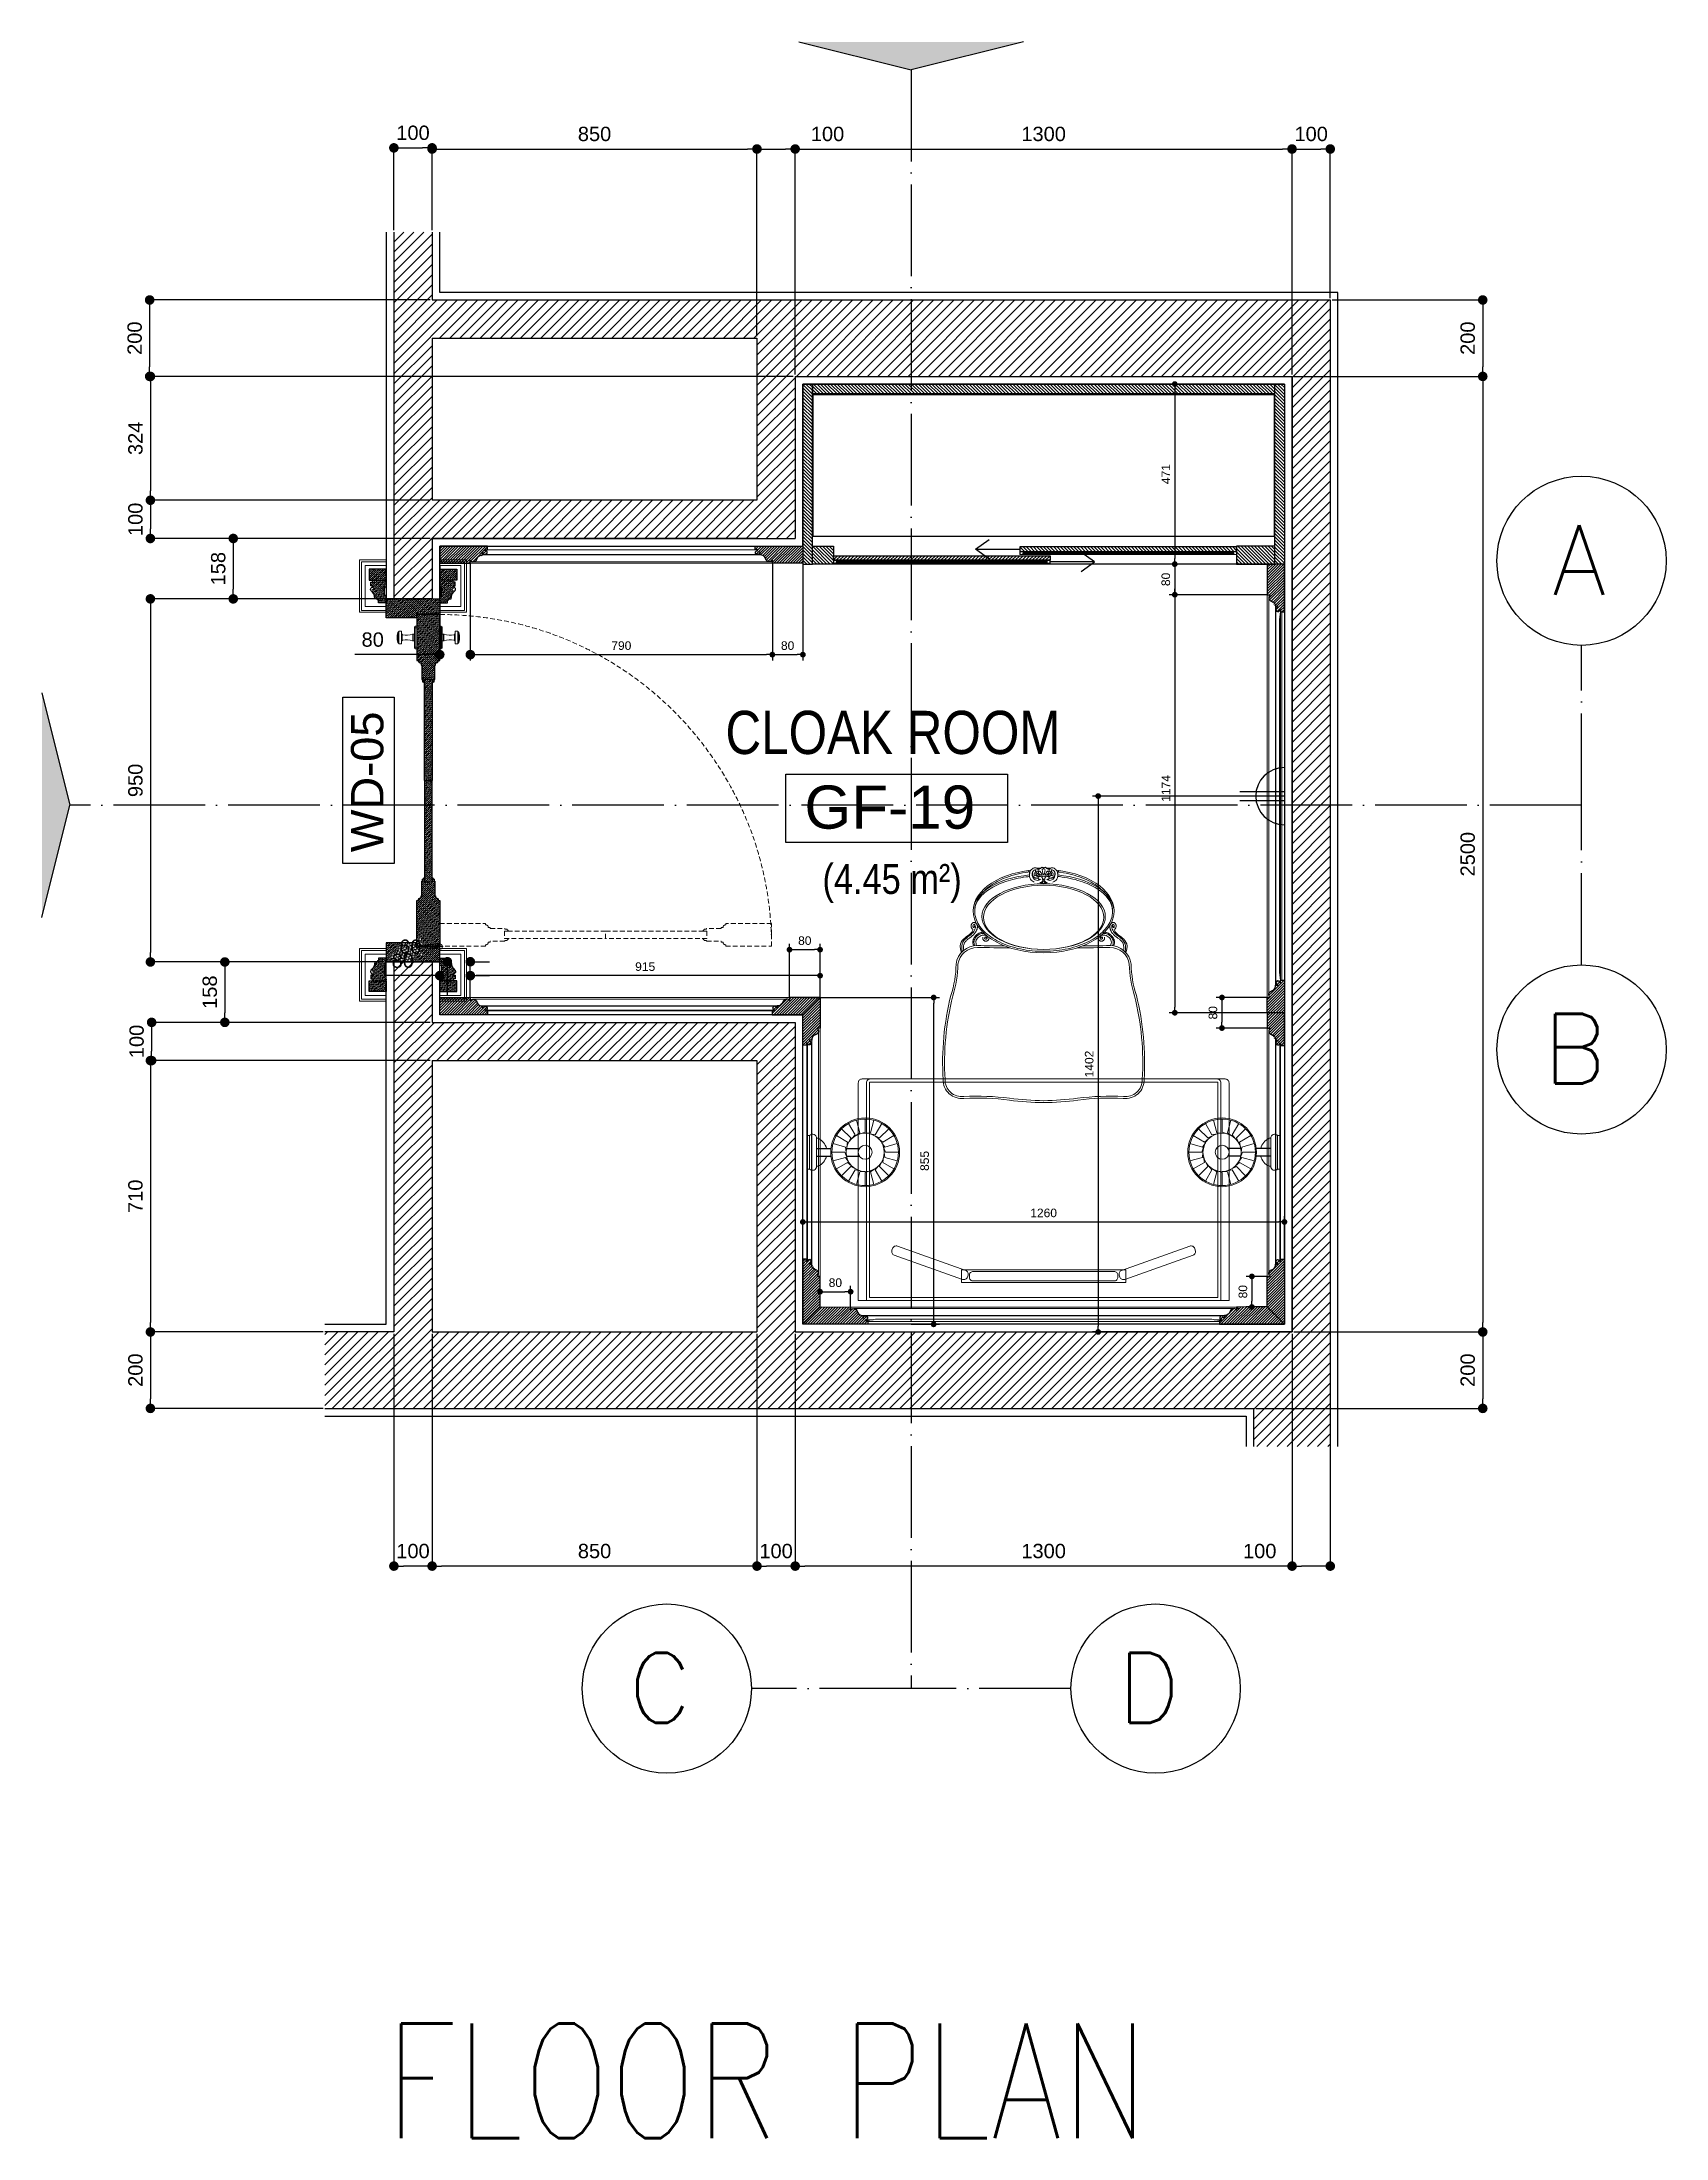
# Model space of a CAD drawing. Header units: inches. Extents: x 230831 to 416194, y 441295 to 526666.
# Drawn here: x 234094 to 238343, y 458679 to 464164 of the extents above; entities that cross this region are included whole.
import ezdxf
from ezdxf.enums import TextEntityAlignment as Align

# ---------------------------------------------------------------- set-up
doc = ezdxf.new("R2010")
doc.units = ezdxf.units.IN
doc.header["$MEASUREMENT"] = 0
for name, pattern in [('ACAD_ISO04W100', [30, 24, -3, 0, -3]), ('HIDDEN', [0.375, 0.25, -0.125]), ('HIDDEN2', [0.1875, 0.125, -0.0625]), ('xref grd floor$2$HIDDEN2', [0.1875, 0.125, -0.0625])]:
    doc.linetypes.add(name, pattern=pattern)
for name, color, linetype, lineweight in [('1st floor$0$CQ Furniture', 190, 'Continuous', 0), ('CQ Gypsum Hatch', 8, 'Continuous', 20), ('CQ Hardware Accs.', 1, 'Continuous', 0), ('CQ Marble', 6, 'Continuous', 0), ('CQ Mirror-Glass', 4, 'Continuous', 0), ('CQ Wood', 30, 'Continuous', 0), ('CQ Wood hatch', 32, 'Continuous', 0), ('Glass', 4, 'Continuous', 0), ('Marble', 6, 'Continuous', 0)]:
    doc.layers.add(name, color=color, linetype=linetype, lineweight=lineweight)
for name, color, linetype in [('A-DIMESNION-1', 7, 'Continuous'), ('brass', 40, 'Continuous'), ('Calliper_wash basin counter', 1, 'Continuous'), ('CQ Floor plan label', 2, 'Continuous'), ('CQ Grg Gypsum', 41, 'Continuous'), ('CQ Plaster', 1, 'Continuous'), ('CQ SPOT DETAIL DIMENSION', 9, 'Continuous'), ('CQ Wall plan', 3, 'Continuous'), ('CQ Wood plan', 23, 'Continuous'), ('ELECTRICAL', 10, 'Continuous'), ('Layer1', 1, 'Continuous'), ('Layer4', 4, 'Continuous'), ('WOOD', 23, 'Continuous'), ('xref grd floor$2$Calliper_wash basin counter', 1, 'Continuous'), ('xref grd floor$2$CQ Wall hatch_CHB', 8, 'Continuous')]:
    doc.layers.add(name, color=color, linetype=linetype)
doc.styles.add('ARIAL-REG', font='arial.ttf', dxfattribs={"height": 50})
doc.styles.add('ID-ROMANS', font='romans.shx', dxfattribs={"width": 0.8})
doc.styles.get("Standard").update_dxf_attribs({"font": 'arial.ttf'})
doc.styles.add('STYL-CONCEPT', font='romans.shx')
doc.dimstyles.new('chester 15', dxfattribs={"dimscale": 0.15, "dimtxt": 150, "dimasz": 100, "dimexe": 100, "dimexo": 0, "dimgap": 80, "dimtad": 1, "dimdec": 0, "dimzin": 0, "dimdsep": 46, "dimtxsty": 'Standard', "dimblk": 'DOT', "dimcen": 100, "dimclrd": 1, "dimclre": 1, "dimclrt": 3, "dimadec": 0, "dimazin": 0, "dimtfac": 1, "dimtdec": 0, "dimtofl": 0, "dimtmove": 0, "dimatfit": 3, "dimfxl": 1, "dimtolj": 1, "dimtzin": 0, "dimlwd": -1, "dimarcsym": 0})
doc.dimstyles.new('chester 25', dxfattribs={"dimscale": 0.25, "dimtxt": 150, "dimasz": 100, "dimexe": 10, "dimexo": 20, "dimgap": 80, "dimtad": 1, "dimdec": 0, "dimzin": 0, "dimdsep": 46, "dimtxsty": 'Standard', "dimblk": 'DOT', "dimcen": 50, "dimclrd": 1, "dimclre": 1, "dimclrt": 3, "dimadec": 0, "dimazin": 0, "dimtfac": 1, "dimtdec": 0, "dimtofl": 0, "dimtmove": 0, "dimatfit": 3, "dimfxl": 1, "dimtolj": 1, "dimtzin": 0, "dimlwd": -1, "dimarcsym": 0})

msp = doc.modelspace()

# ---------------------------------------------------------------- texts
at = {"layer": 'CQ Floor plan label', "style": 'ARIAL-REG'}
for s, height, rotation, p in [('WD-05', 84.672, 90, (234945.07, 462227.761, 0)), ('GF-19', 112.896, 360, (236312.482, 462161.721))]:
    msp.add_text(s, height=height, rotation=rotation, dxfattribs=at).set_placement(p, align=Align.MIDDLE_CENTER)
at = {"layer": 'CQ Floor plan label', "attachment_point": 5, "style": 'ARIAL-REG'}
for s, insert, char_height, width in [('{\\fArial Narrow|b0|i0|c0|p34;CLOAK ROOM}', (236320.763, 462356.322, 0), 112.896, 2109.50749), ('{\\fArial Narrow|b0|i0|c0|p34;\\P(4.45 m²)}', (236318.433, 462027.319, 0), 78.4, 1464.93576)]:
    msp.add_mtext(s, dxfattribs=dict(at, insert=insert, char_height=char_height, width=width))
at = {"layer": 'Defpoints', "insert": (234992.997, 458979.402, 0), "char_height": 300, "width": 6757.12122, "attachment_point": 1, "style": 'ID-ROMANS'}
msp.add_mtext('FLOOR PLAN', dxfattribs=at)

# ---------------------------------------------------------------- blocks, each defined once
blk = doc.blocks.new('gf-19 wall plan')
at = {"layer": 'xref grd floor$2$CQ Wall hatch_CHB'}
h = blk.add_hatch(dxfattribs=at)
h.set_pattern_fill('ANSI31,_O', color=8, scale=150)
h.set_pattern_definition([(45, (0, 0), (-13.25825215, 13.25825215), [])])
h.paths.add_polyline_path([(237464.9, 463488.5), (235114.9, 463488.5), (235114.9, 463665.8), (235014.9, 463665.8), (235014.9, 462706.5), (235114.9, 462706.5), (235114.9, 462725.6), (235114.9, 462864.5), (236064.9, 462864.5), (236064.9, 463288.5), (237364.9, 463288.5), (237364.9, 460788.5), (236064.9, 460788.5), (236064.9, 461598.5), (235114.9, 461598.5), (235114.9, 461756.5), (235014.9, 461756.5), (235014.9, 460788.5), (234834.5, 460788.5), (234834.5, 460588.5), (237264.9, 460588.5), (237264.9, 460488.5), (237464.9, 460488.5)])
h.paths.add_polyline_path([(235964.9, 462964.5), (235114.9, 462964.5), (235114.9, 463388.5), (235964.9, 463388.5)], flags=16)
h.paths.add_polyline_path([(235964.9, 461498.5), (235964.9, 460788.5), (235114.9, 460788.5), (235114.9, 461498.5)], flags=16)
at = {"layer": 'CQ Plaster'}
for p, q in [((235114.9, 462706.5, 0), (235134.9, 462706.5, 0)), ((235014.9, 461756.5, 0), (234994.9, 461756.5, 0)), ((235114.9, 461756.5, 0), (235134.9, 461756.5, 0))]:
    blk.add_line(p, q, dxfattribs=at)
at = {"layer": 'CQ Plaster', "elevation": 0}
for points in [[(234994.9, 463665.8), (234994.9, 462706.5), (235014.9, 462706.5)], [(237484.9, 460488.5), (237484.9, 463508.5), (235134.9, 463508.5), (235134.9, 463665.8)], [(235134.9, 462706.5), (235134.9, 462844.5), (236084.9, 462844.5), (236084.9, 463268.5), (237344.9, 463268.5), (237344.9, 460808.5), (236084.9, 460808.5), (236084.9, 461618.5), (235134.9, 461618.5), (235134.9, 461756.5)], [(234834.5, 460808.5), (234994.9, 460808.5), (234994.9, 461756.5)], [(234834.5, 460568.5), (237244.9, 460568.5), (237244.9, 460488.5)]]:
    blk.add_lwpolyline(points, dxfattribs=at)
at = {"layer": 'CQ Wall plan', "extrusion": (2.77242e-08, -3.39709e-09, 1)}
for p, q in [((235014.9, 463665.8, 0), (235014.9, 462706.5, 0)), ((235014.9, 463665.8, 0), (235014.9, 462706.5, 0)), ((235014.9, 463665.8, 0), (235014.9, 462706.5, 0)), ((235014.9, 463665.8, 0), (235014.9, 462706.5, 0)), ((235014.9, 463665.8, 0), (235014.9, 462706.5, 0)), ((235014.9, 463665.8, 0), (235014.9, 462706.5, 0)), ((235114.9, 463665.8, 0), (235114.9, 463488.5, 0)), ((235114.9, 463665.8, 0), (235114.9, 463488.5, 0)), ((235114.9, 463665.8, 0), (235114.9, 463488.5, 0)), ((235114.9, 463665.8, 0), (235114.9, 463488.5, 0)), ((235114.9, 463665.8, 0), (235114.9, 463488.5, 0)), ((235114.9, 463665.8, 0), (235114.9, 463488.5, 0)), ((235114.9, 463488.5, 0), (237464.9, 463488.5, 0)), ((235114.9, 463488.5, 0), (237464.9, 463488.5, 0)), ((235114.9, 463488.5, 0), (237464.9, 463488.5, 0)), ((237464.9, 463488.5, 0), (237464.9, 460488.5, 0)), ((237464.9, 463488.5, 0), (237464.9, 460488.5, 0)), ((237464.9, 463488.5, 0), (237464.9, 460488.5, 0)), ((235114.9, 463388.5, 0), (235114.9, 462964.5, 0)), ((235114.9, 463388.5, 0), (235964.9, 463388.5, 0)), ((235114.9, 463388.5, 0), (235114.9, 462964.5, 0)), ((235114.9, 463388.5, 0), (235114.9, 462964.5, 0)), ((235114.9, 463388.5, 0), (235964.9, 463388.5, 0)), ((235114.9, 463388.5, 0), (235114.9, 462964.5, 0)), ((235114.9, 463388.5, 0), (235114.9, 462964.5, 0)), ((235114.9, 463388.5, 0), (235964.9, 463388.5, 0)), ((235114.9, 463388.5, 0), (235114.9, 462964.5, 0)), ((235964.9, 463388.5, 0), (235964.9, 462964.5, 0)), ((235964.9, 463388.5, 0), (235964.9, 462964.5, 0)), ((235964.9, 463388.5, 0), (235964.9, 462964.5, 0)), ((236064.9, 463288.5, 0), (236064.9, 462864.5, 0)), ((236064.9, 463288.5, 0), (237364.9, 463288.5, 0)), ((236064.9, 463288.5, 0), (236064.9, 462864.5, 0)), ((236064.9, 463288.5, 0), (237364.9, 463288.5, 0)), ((236064.9, 463288.5, 0), (236064.9, 462864.5, 0)), ((236064.9, 463288.5, 0), (237364.9, 463288.5, 0)), ((237364.9, 463288.5, 0), (237364.9, 460788.5, 0)), ((237364.9, 463288.5, 0), (237364.9, 460788.5, 0)), ((235964.9, 462964.5, 0), (235114.9, 462964.5, 0)), ((235114.9, 462864.5, 0), (235114.9, 462706.5, 0)), ((235114.9, 462864.5, 0), (235114.9, 462706.5, 0)), ((235114.9, 462864.5, 0), (235114.9, 462706.5, 0)), ((235964.9, 462864.5, 0), (235114.9, 462864.5, 0)), ((235114.9, 462864.5, 0), (235114.9, 462706.5, 0)), ((235114.9, 462864.5, 0), (235114.9, 462706.5, 0)), ((235114.9, 462864.5, 0), (236064.9, 462864.5, 0)), ((235114.9, 462864.5, 0), (235114.9, 462752.1, 0)), ((235114.9, 462725.6, 0), (235114.9, 462706.5, 0)), ((235114.9, 462706.5, 0), (235016.3, 462706.5, 0)), ((235014.9, 461756.5, 0), (235014.9, 460788.5, 0)), ((235014.9, 461756.5, 0), (235014.9, 460788.5, 0)), ((235014.9, 461756.5, 0), (235014.9, 460788.5, 0)), ((235014.9, 461756.5, 0), (235014.9, 460788.5, 0)), ((235014.9, 461756.5, 0), (235014.9, 460788.5, 0)), ((235014.9, 461756.5, 0), (235014.9, 460788.5, 0)), ((235014.9, 461756.5, 0), (235114.9, 461756.5, 0)), ((235114.9, 461756.5, 0), (235114.9, 461598.5, 0)), ((235114.9, 461756.5, 0), (235114.9, 461598.5, 0)), ((235114.9, 461756.5, 0), (235114.9, 461598.5, 0)), ((235114.9, 461756.5, 0), (235114.9, 461598.5, 0)), ((235114.9, 461756.5, 0), (235114.9, 461598.5, 0)), ((235114.9, 461756.5, 0), (235114.9, 461598.5, 0)), ((235114.9, 461498.5, 0), (235114.9, 460788.5, 0)), ((235114.9, 461498.5, 0), (235114.9, 460788.5, 0)), ((235114.9, 461498.5, 0), (235114.9, 460788.5, 0)), ((235114.9, 461498.5, 0), (235114.9, 460788.5, 0)), ((235114.9, 461498.5, 0), (235114.9, 460788.5, 0)), ((235114.9, 461498.5, 0), (235964.9, 461498.5, 0)), ((235114.9, 461498.5, 0), (235114.9, 460788.5, 0)), ((235964.9, 461498.5, 0), (235964.9, 460788.5, 0)), ((235964.9, 461498.5, 0), (235964.9, 460788.5, 0)), ((235964.9, 461498.5, 0), (235964.9, 460788.5, 0)), ((235014.9, 460788.5, 0), (234834.5, 460788.5, 0)), ((235014.9, 460788.5, 0), (234834.5, 460788.5, 0)), ((235014.9, 460788.5, 0), (234834.5, 460788.5, 0)), ((235114.9, 460788.5, 0), (235964.9, 460788.5, 0)), ((235114.9, 460788.5, 0), (235964.9, 460788.5, 0)), ((236064.9, 460788.5, 0), (237364.9, 460788.5, 0)), ((236064.9, 460788.5, 0), (237364.9, 460788.5, 0)), ((236064.9, 460788.5, 0), (237364.9, 460788.5, 0)), ((236064.9, 460788.5, 0), (237364.9, 460788.5, 0)), ((236064.9, 460788.5, 0), (237364.9, 460788.5, 0)), ((234834.5, 460588.5, 0), (237264.9, 460588.5, 0)), ((234834.5, 460588.5, 0), (237264.9, 460588.5, 0)), ((234834.5, 460588.5, 0), (237264.9, 460588.5, 0)), ((237264.9, 460488.5, 0), (237264.9, 460588.5, 0)), ((237264.9, 460488.5, 0), (237264.9, 460588.5, 0)), ((237264.9, 460488.5, 0), (237264.9, 460588.5, 0))]:
    blk.add_line(p, q, dxfattribs=at)
at = {"layer": 'CQ Wall plan', "extrusion": (2.77242e-08, -3.39709e-09, 1), "elevation": 0}
blk.add_lwpolyline([(235114.9, 461598.5), (236064.9, 461598.5), (236064.9, 460788.5), (237364.9, 460788.5), (237364.9, 463288.5)], dxfattribs=at)
blk = doc.blocks.new('_Dot')
at = {"color": 0, "linetype": 'ByBlock', "lineweight": -2}
blk.add_line((-0.5, 0), (-1, 0), dxfattribs=at)
at = {"color": 0, "linetype": 'ByBlock', "const_width": 0.5}
blk.add_lwpolyline([(-0.25, 0, 1), (0.25, 0, 1)], format="xyb", close=True, dxfattribs=at)
blk = doc.blocks.new('*D139')
at = {"layer": 'A-DIMESNION-1', "color": 1, "lineweight": -2, "ltscale": 0.05, "transparency": 16777216}
for p, q in [((235014.9, 463670.8), (235014.9, 463889)), ((235114.9, 463670.8), (235114.9, 463889))]:
    blk.add_line(p, q, dxfattribs=at)
at = {"layer": 'A-DIMESNION-1', "color": 1, "ltscale": 0.05, "transparency": 16777216}
blk.add_line((235039.9, 463886.5), (235089.9, 463886.5), dxfattribs=at)
at = {"layer": 'Defpoints', "color": 0, "linetype": 'Continuous', "ltscale": 0.05, "transparency": 16777216}
for p in [(235114.9, 463886.5), (235014.9, 463665.8, 0), (235114.9, 463665.8, 0)]:
    blk.add_point(p, dxfattribs=at)
at = {"layer": 'A-DIMESNION-1', "color": 1, "linetype": 'Continuous', "ltscale": 0.05, "transparency": 16777216, "xscale": 25, "yscale": 25, "zscale": 25, "rotation": 180}
blk.add_blockref('_Dot', (235014.9, 463886.5), dxfattribs=at)
at = {"layer": 'A-DIMESNION-1', "color": 1, "linetype": 'Continuous', "ltscale": 0.05, "transparency": 16777216, "xscale": 25, "yscale": 25, "zscale": 25}
blk.add_blockref('_Dot', (235114.9, 463886.5), dxfattribs=at)
at = {"layer": 'A-DIMESNION-1', "color": 3, "linetype": 'Continuous', "ltscale": 0.05, "transparency": 16777216, "insert": (235064.9, 463925.7), "char_height": 37.5, "attachment_point": 5}
blk.add_mtext('\\A1;100', dxfattribs=at)
blk = doc.blocks.new('*D138')
at = {"layer": 'A-DIMESNION-1', "color": 1, "lineweight": -2, "ltscale": 0.05, "transparency": 16777216}
for p, q in [((235114.9, 463670.8), (235114.9, 463886)), ((235964.9, 463393.5), (235964.9, 463886))]:
    blk.add_line(p, q, dxfattribs=at)
at = {"layer": 'A-DIMESNION-1', "color": 1, "ltscale": 0.05, "transparency": 16777216}
blk.add_line((235139.9, 463883.5), (235939.9, 463883.5), dxfattribs=at)
at = {"layer": 'Defpoints', "color": 0, "linetype": 'Continuous', "ltscale": 0.05, "transparency": 16777216}
for p in [(235964.9, 463883.5), (235114.9, 463665.8, 0), (235964.9, 463388.5, 0)]:
    blk.add_point(p, dxfattribs=at)
at = {"layer": 'A-DIMESNION-1', "color": 1, "linetype": 'Continuous', "ltscale": 0.05, "transparency": 16777216, "xscale": 25, "yscale": 25, "zscale": 25, "rotation": 180}
blk.add_blockref('_Dot', (235114.9, 463883.5), dxfattribs=at)
at = {"layer": 'A-DIMESNION-1', "color": 1, "linetype": 'Continuous', "ltscale": 0.05, "transparency": 16777216, "xscale": 25, "yscale": 25, "zscale": 25}
blk.add_blockref('_Dot', (235964.9, 463883.5), dxfattribs=at)
at = {"layer": 'A-DIMESNION-1', "color": 3, "linetype": 'Continuous', "ltscale": 0.05, "transparency": 16777216, "insert": (235539.9, 463922.7), "char_height": 37.5, "attachment_point": 5}
blk.add_mtext('\\A1;850', dxfattribs=at)
blk = doc.blocks.new('*D137')
at = {"layer": 'A-DIMESNION-1', "color": 1, "lineweight": -2, "ltscale": 0.05, "transparency": 16777216}
for p, q in [((235964.9, 463393.5), (235964.9, 463886)), ((236064.9, 463293.5), (236064.9, 463886))]:
    blk.add_line(p, q, dxfattribs=at)
at = {"layer": 'A-DIMESNION-1', "color": 1, "ltscale": 0.05, "transparency": 16777216}
for p, q in [((235989.9, 463883.5), (236039.9, 463883.5)), ((236064.9, 463883.5), (236209.1, 463883.5))]:
    blk.add_line(p, q, dxfattribs=at)
at = {"layer": 'Defpoints', "color": 0, "linetype": 'Continuous', "ltscale": 0.05, "transparency": 16777216}
for p in [(236064.9, 463883.5), (235964.9, 463388.5, 0), (236064.9, 463288.5, 0)]:
    blk.add_point(p, dxfattribs=at)
at = {"layer": 'A-DIMESNION-1', "color": 1, "linetype": 'Continuous', "ltscale": 0.05, "transparency": 16777216, "xscale": 25, "yscale": 25, "zscale": 25, "rotation": 180}
blk.add_blockref('_Dot', (235964.9, 463883.5), dxfattribs=at)
at = {"layer": 'A-DIMESNION-1', "color": 1, "linetype": 'Continuous', "ltscale": 0.05, "transparency": 16777216, "xscale": 25, "yscale": 25, "zscale": 25}
blk.add_blockref('_Dot', (236064.9, 463883.5), dxfattribs=at)
at = {"layer": 'A-DIMESNION-1', "color": 3, "linetype": 'Continuous', "ltscale": 0.05, "transparency": 16777216, "insert": (236149.5, 463922.7), "char_height": 37.5, "attachment_point": 5}
blk.add_mtext('\\A1;100', dxfattribs=at)
blk = doc.blocks.new('*D136')
at = {"layer": 'A-DIMESNION-1', "color": 1, "lineweight": -2, "ltscale": 0.05, "transparency": 16777216}
for p, q in [((236064.9, 463293.5), (236064.9, 463886)), ((237364.9, 463293.5), (237364.9, 463886))]:
    blk.add_line(p, q, dxfattribs=at)
at = {"layer": 'A-DIMESNION-1', "color": 1, "ltscale": 0.05, "transparency": 16777216}
blk.add_line((236089.9, 463883.5), (237339.9, 463883.5), dxfattribs=at)
at = {"layer": 'Defpoints', "color": 0, "linetype": 'Continuous', "ltscale": 0.05, "transparency": 16777216}
for p in [(237364.9, 463883.5), (236064.9, 463288.5, 0), (237364.9, 463288.5, 0)]:
    blk.add_point(p, dxfattribs=at)
at = {"layer": 'A-DIMESNION-1', "color": 1, "linetype": 'Continuous', "ltscale": 0.05, "transparency": 16777216, "xscale": 25, "yscale": 25, "zscale": 25, "rotation": 180}
blk.add_blockref('_Dot', (236064.9, 463883.5), dxfattribs=at)
at = {"layer": 'A-DIMESNION-1', "color": 1, "linetype": 'Continuous', "ltscale": 0.05, "transparency": 16777216, "xscale": 25, "yscale": 25, "zscale": 25}
blk.add_blockref('_Dot', (237364.9, 463883.5), dxfattribs=at)
at = {"layer": 'A-DIMESNION-1', "color": 3, "linetype": 'Continuous', "ltscale": 0.05, "transparency": 16777216, "insert": (236714.9, 463922.7), "char_height": 37.5, "attachment_point": 5}
blk.add_mtext('\\A1;1300', dxfattribs=at)
blk = doc.blocks.new('*D135')
at = {"layer": 'A-DIMESNION-1', "color": 1, "lineweight": -2, "ltscale": 0.05, "transparency": 16777216}
for p, q in [((237364.9, 463293.5), (237364.9, 463886)), ((237464.9, 463493.5), (237464.9, 463886))]:
    blk.add_line(p, q, dxfattribs=at)
at = {"layer": 'A-DIMESNION-1', "color": 1, "ltscale": 0.05, "transparency": 16777216}
blk.add_line((237389.9, 463883.5), (237439.9, 463883.5), dxfattribs=at)
at = {"layer": 'Defpoints', "color": 0, "linetype": 'Continuous', "ltscale": 0.05, "transparency": 16777216}
for p in [(237464.9, 463883.5), (237464.9, 463488.5, 0), (237364.9, 463288.5, 0)]:
    blk.add_point(p, dxfattribs=at)
at = {"layer": 'A-DIMESNION-1', "color": 1, "linetype": 'Continuous', "ltscale": 0.05, "transparency": 16777216, "xscale": 25, "yscale": 25, "zscale": 25, "rotation": 180}
blk.add_blockref('_Dot', (237364.9, 463883.5), dxfattribs=at)
at = {"layer": 'A-DIMESNION-1', "color": 1, "linetype": 'Continuous', "ltscale": 0.05, "transparency": 16777216, "xscale": 25, "yscale": 25, "zscale": 25}
blk.add_blockref('_Dot', (237464.9, 463883.5), dxfattribs=at)
at = {"layer": 'A-DIMESNION-1', "color": 3, "linetype": 'Continuous', "ltscale": 0.05, "transparency": 16777216, "insert": (237414.9, 463922.7), "char_height": 37.5, "attachment_point": 5}
blk.add_mtext('\\A1;100', dxfattribs=at)
blk = doc.blocks.new('*D144')
at = {"layer": 'A-DIMESNION-1', "color": 1, "lineweight": -2, "ltscale": 0.05, "transparency": 16777216}
for p, q in [((235109.9, 463488.5), (234373.4, 463488.5)), ((236059.9, 463288.5), (234373.4, 463288.5))]:
    blk.add_line(p, q, dxfattribs=at)
at = {"layer": 'A-DIMESNION-1', "color": 1, "ltscale": 0.05, "transparency": 16777216}
blk.add_line((234375.9, 463463.5), (234375.9, 463313.5), dxfattribs=at)
at = {"layer": 'Defpoints', "color": 0, "linetype": 'Continuous', "ltscale": 0.05, "transparency": 16777216}
for p in [(235114.9, 463488.5, 0), (234375.9, 463288.5), (236064.9, 463288.5, 0)]:
    blk.add_point(p, dxfattribs=at)
at = {"layer": 'A-DIMESNION-1', "color": 1, "linetype": 'Continuous', "ltscale": 0.05, "transparency": 16777216, "xscale": 25, "yscale": 25, "zscale": 25}
for p, rotation in [((234375.9, 463488.5), 90), ((234375.9, 463288.5), 270)]:
    blk.add_blockref('_Dot', p, dxfattribs=dict(at, rotation=rotation))
at = {"layer": 'A-DIMESNION-1', "color": 3, "linetype": 'Continuous', "ltscale": 0.05, "transparency": 16777216, "insert": (234336.8, 463388.5), "char_height": 37.5, "attachment_point": 5, "rotation": 90}
blk.add_mtext('\\A1;200', dxfattribs=at)
blk = doc.blocks.new('*D143')
at = {"layer": 'A-DIMESNION-1', "color": 1, "lineweight": -2, "ltscale": 0.05, "transparency": 16777216}
for p, q in [((236059.9, 463288.5), (234375.4, 463288.5)), ((235109.9, 462964.5), (234375.4, 462964.5))]:
    blk.add_line(p, q, dxfattribs=at)
at = {"layer": 'A-DIMESNION-1', "color": 1, "ltscale": 0.05, "transparency": 16777216}
blk.add_line((234377.9, 463263.5), (234377.9, 462989.5), dxfattribs=at)
at = {"layer": 'Defpoints', "color": 0, "linetype": 'Continuous', "ltscale": 0.05, "transparency": 16777216}
for p in [(236064.9, 463288.5, 0), (234377.9, 462964.5), (235114.9, 462964.5, 0)]:
    blk.add_point(p, dxfattribs=at)
at = {"layer": 'A-DIMESNION-1', "color": 1, "linetype": 'Continuous', "ltscale": 0.05, "transparency": 16777216, "xscale": 25, "yscale": 25, "zscale": 25}
for p, rotation in [((234377.9, 463288.5), 90), ((234377.9, 462964.5), 270)]:
    blk.add_blockref('_Dot', p, dxfattribs=dict(at, rotation=rotation))
at = {"layer": 'A-DIMESNION-1', "color": 3, "linetype": 'Continuous', "ltscale": 0.05, "transparency": 16777216, "insert": (234338.8, 463126.5), "char_height": 37.5, "attachment_point": 5, "rotation": 90}
blk.add_mtext('\\A1;324', dxfattribs=at)
blk = doc.blocks.new('*D142')
at = {"layer": 'A-DIMESNION-1', "color": 1, "lineweight": -2, "ltscale": 0.05, "transparency": 16777216}
for p, q in [((235109.9, 462964.5), (234375.4, 462964.5)), ((235109.9, 462864.5), (234375.4, 462864.5))]:
    blk.add_line(p, q, dxfattribs=at)
at = {"layer": 'A-DIMESNION-1', "color": 1, "ltscale": 0.05, "transparency": 16777216}
blk.add_line((234377.9, 462939.5), (234377.9, 462889.5), dxfattribs=at)
at = {"layer": 'Defpoints', "color": 0, "linetype": 'Continuous', "ltscale": 0.05, "transparency": 16777216}
for p in [(235114.9, 462964.5, 0), (234377.9, 462864.5), (235114.9, 462864.5, 0)]:
    blk.add_point(p, dxfattribs=at)
at = {"layer": 'A-DIMESNION-1', "color": 1, "linetype": 'Continuous', "ltscale": 0.05, "transparency": 16777216, "xscale": 25, "yscale": 25, "zscale": 25}
for p, rotation in [((234377.9, 462964.5), 90), ((234377.9, 462864.5), 270)]:
    blk.add_blockref('_Dot', p, dxfattribs=dict(at, rotation=rotation))
at = {"layer": 'A-DIMESNION-1', "color": 3, "linetype": 'Continuous', "ltscale": 0.05, "transparency": 16777216, "insert": (234338.8, 462914.5), "char_height": 37.5, "attachment_point": 5, "rotation": 90}
blk.add_mtext('\\A1;100', dxfattribs=at)
blk = doc.blocks.new('*D141')
at = {"layer": 'A-DIMESNION-1', "color": 1, "lineweight": -2, "ltscale": 0.05, "transparency": 16777216}
for p, q in [((235109.9, 462864.5), (234592.1, 462864.5)), ((235109.9, 462706.5), (234592.1, 462706.5))]:
    blk.add_line(p, q, dxfattribs=at)
at = {"layer": 'A-DIMESNION-1', "color": 1, "ltscale": 0.05, "transparency": 16777216}
blk.add_line((234594.6, 462839.5), (234594.6, 462731.5), dxfattribs=at)
at = {"layer": 'Defpoints', "color": 0, "linetype": 'Continuous', "ltscale": 0.05, "transparency": 16777216}
for p in [(235114.9, 462864.5, 0), (234594.6, 462706.5), (235114.9, 462706.5, 0)]:
    blk.add_point(p, dxfattribs=at)
at = {"layer": 'A-DIMESNION-1', "color": 1, "linetype": 'Continuous', "ltscale": 0.05, "transparency": 16777216, "xscale": 25, "yscale": 25, "zscale": 25}
for p, rotation in [((234594.6, 462864.5), 90), ((234594.6, 462706.5), 270)]:
    blk.add_blockref('_Dot', p, dxfattribs=dict(at, rotation=rotation))
at = {"layer": 'A-DIMESNION-1', "color": 3, "linetype": 'Continuous', "ltscale": 0.05, "transparency": 16777216, "insert": (234555.5, 462785.5), "char_height": 37.5, "attachment_point": 5, "rotation": 90}
blk.add_mtext('\\A1;158', dxfattribs=at)
blk = doc.blocks.new('*D140')
at = {"layer": 'A-DIMESNION-1', "color": 1, "lineweight": -2, "ltscale": 0.05, "transparency": 16777216}
for p, q in [((235109.9, 462706.5), (234375.4, 462706.5)), ((234989.9, 461756.5), (234375.4, 461756.5))]:
    blk.add_line(p, q, dxfattribs=at)
at = {"layer": 'A-DIMESNION-1', "color": 1, "ltscale": 0.05, "transparency": 16777216}
blk.add_line((234377.9, 462681.5), (234377.9, 461781.5), dxfattribs=at)
at = {"layer": 'Defpoints', "color": 0, "linetype": 'Continuous', "ltscale": 0.05, "transparency": 16777216}
for p in [(235114.9, 462706.5, 0), (234377.9, 461756.5), (234994.9, 461756.5, 0)]:
    blk.add_point(p, dxfattribs=at)
at = {"layer": 'A-DIMESNION-1', "color": 1, "linetype": 'Continuous', "ltscale": 0.05, "transparency": 16777216, "xscale": 25, "yscale": 25, "zscale": 25}
for p, rotation in [((234377.9, 462706.5), 90), ((234377.9, 461756.5), 270)]:
    blk.add_blockref('_Dot', p, dxfattribs=dict(at, rotation=rotation))
at = {"layer": 'A-DIMESNION-1', "color": 3, "linetype": 'Continuous', "ltscale": 0.05, "transparency": 16777216, "insert": (234338.8, 462231.5), "char_height": 37.5, "attachment_point": 5, "rotation": 90}
blk.add_mtext('\\A1;950', dxfattribs=at)
blk = doc.blocks.new('*D147')
at = {"layer": 'A-DIMESNION-1', "color": 1, "lineweight": -2, "ltscale": 0.05, "transparency": 16777216}
for p, q in [((234989.9, 461756.5), (234570.1, 461756.5)), ((235109.9, 461598.5), (234570.1, 461598.5))]:
    blk.add_line(p, q, dxfattribs=at)
at = {"layer": 'A-DIMESNION-1', "color": 1, "ltscale": 0.05, "transparency": 16777216}
blk.add_line((234572.6, 461731.5), (234572.6, 461623.5), dxfattribs=at)
at = {"layer": 'Defpoints', "color": 0, "linetype": 'Continuous', "ltscale": 0.05, "transparency": 16777216}
for p in [(234994.9, 461756.5, 0), (234572.6, 461598.5), (235114.9, 461598.5, 0)]:
    blk.add_point(p, dxfattribs=at)
at = {"layer": 'A-DIMESNION-1', "color": 1, "linetype": 'Continuous', "ltscale": 0.05, "transparency": 16777216, "xscale": 25, "yscale": 25, "zscale": 25}
for p, rotation in [((234572.6, 461756.5), 90), ((234572.6, 461598.5), 270)]:
    blk.add_blockref('_Dot', p, dxfattribs=dict(at, rotation=rotation))
at = {"layer": 'A-DIMESNION-1', "color": 3, "linetype": 'Continuous', "ltscale": 0.05, "transparency": 16777216, "insert": (234533.4, 461677.5), "char_height": 37.5, "attachment_point": 5, "rotation": 90}
blk.add_mtext('\\A1;158', dxfattribs=at)
blk = doc.blocks.new('*D146')
at = {"layer": 'A-DIMESNION-1', "color": 1, "lineweight": -2, "ltscale": 0.05, "transparency": 16777216}
for p, q in [((235109.9, 461598.5), (234378.6, 461598.5)), ((235109.9, 461498.5), (234378.6, 461498.5))]:
    blk.add_line(p, q, dxfattribs=at)
at = {"layer": 'A-DIMESNION-1', "color": 1, "ltscale": 0.05, "transparency": 16777216}
blk.add_line((234381.1, 461573.5), (234381.1, 461523.5), dxfattribs=at)
at = {"layer": 'Defpoints', "color": 0, "linetype": 'Continuous', "ltscale": 0.05, "transparency": 16777216}
for p in [(235114.9, 461598.5, 0), (234381.1, 461498.5), (235114.9, 461498.5, 0)]:
    blk.add_point(p, dxfattribs=at)
at = {"layer": 'A-DIMESNION-1', "color": 1, "linetype": 'Continuous', "ltscale": 0.05, "transparency": 16777216, "xscale": 25, "yscale": 25, "zscale": 25}
for p, rotation in [((234381.1, 461598.5), 90), ((234381.1, 461498.5), 270)]:
    blk.add_blockref('_Dot', p, dxfattribs=dict(at, rotation=rotation))
at = {"layer": 'A-DIMESNION-1', "color": 3, "linetype": 'Continuous', "ltscale": 0.05, "transparency": 16777216, "insert": (234341.9, 461548.5), "char_height": 37.5, "attachment_point": 5, "rotation": 90}
blk.add_mtext('\\A1;100', dxfattribs=at)
blk = doc.blocks.new('*D145')
at = {"layer": 'A-DIMESNION-1', "color": 1, "lineweight": -2, "ltscale": 0.05, "transparency": 16777216}
for p, q in [((235109.9, 461498.5), (234375.4, 461498.5)), ((234829.5, 460788.5), (234375.4, 460788.5))]:
    blk.add_line(p, q, dxfattribs=at)
at = {"layer": 'A-DIMESNION-1', "color": 1, "ltscale": 0.05, "transparency": 16777216}
blk.add_line((234377.9, 461473.5), (234377.9, 460813.5), dxfattribs=at)
at = {"layer": 'Defpoints', "color": 0, "linetype": 'Continuous', "ltscale": 0.05, "transparency": 16777216}
for p in [(235114.9, 461498.5, 0), (234377.9, 460788.5), (234834.5, 460788.5, 0)]:
    blk.add_point(p, dxfattribs=at)
at = {"layer": 'A-DIMESNION-1', "color": 1, "linetype": 'Continuous', "ltscale": 0.05, "transparency": 16777216, "xscale": 25, "yscale": 25, "zscale": 25}
for p, rotation in [((234377.9, 461498.5), 90), ((234377.9, 460788.5), 270)]:
    blk.add_blockref('_Dot', p, dxfattribs=dict(at, rotation=rotation))
at = {"layer": 'A-DIMESNION-1', "color": 3, "linetype": 'Continuous', "ltscale": 0.05, "transparency": 16777216, "insert": (234338.8, 461143.5), "char_height": 37.5, "attachment_point": 5, "rotation": 90}
blk.add_mtext('\\A1;710', dxfattribs=at)
blk = doc.blocks.new('*D148')
at = {"layer": 'A-DIMESNION-1', "color": 1, "lineweight": -2, "ltscale": 0.05, "transparency": 16777216}
for p, q in [((234829.5, 460788.5), (234375.4, 460788.5)), ((234829.5, 460588.5), (234375.4, 460588.5))]:
    blk.add_line(p, q, dxfattribs=at)
at = {"layer": 'A-DIMESNION-1', "color": 1, "ltscale": 0.05, "transparency": 16777216}
blk.add_line((234377.9, 460763.5), (234377.9, 460613.5), dxfattribs=at)
at = {"layer": 'Defpoints', "color": 0, "linetype": 'Continuous', "ltscale": 0.05, "transparency": 16777216}
for p in [(234834.5, 460788.5, 0), (234377.9, 460588.5), (234834.5, 460588.5, 0)]:
    blk.add_point(p, dxfattribs=at)
at = {"layer": 'A-DIMESNION-1', "color": 1, "linetype": 'Continuous', "ltscale": 0.05, "transparency": 16777216, "xscale": 25, "yscale": 25, "zscale": 25}
for p, rotation in [((234377.9, 460788.5), 90), ((234377.9, 460588.5), 270)]:
    blk.add_blockref('_Dot', p, dxfattribs=dict(at, rotation=rotation))
at = {"layer": 'A-DIMESNION-1', "color": 3, "linetype": 'Continuous', "ltscale": 0.05, "transparency": 16777216, "insert": (234338.8, 460688.5), "char_height": 37.5, "attachment_point": 5, "rotation": 90}
blk.add_mtext('\\A1;200', dxfattribs=at)
blk = doc.blocks.new('*D156')
at = {"layer": 'A-DIMESNION-1', "color": 1, "lineweight": -2, "ltscale": 0.05, "transparency": 16777216}
for p, q in [((237469.9, 463488.5), (237866.3, 463488.5)), ((237369.9, 463288.5), (237866.3, 463288.5))]:
    blk.add_line(p, q, dxfattribs=at)
at = {"layer": 'A-DIMESNION-1', "color": 1, "ltscale": 0.05, "transparency": 16777216}
blk.add_line((237863.8, 463463.5), (237863.8, 463313.5), dxfattribs=at)
at = {"layer": 'Defpoints', "color": 0, "linetype": 'Continuous', "ltscale": 0.05, "transparency": 16777216}
for p in [(237464.9, 463488.5, 0), (237364.9, 463288.5, 0), (237863.8, 463288.5)]:
    blk.add_point(p, dxfattribs=at)
at = {"layer": 'A-DIMESNION-1', "color": 1, "linetype": 'Continuous', "ltscale": 0.05, "transparency": 16777216, "xscale": 25, "yscale": 25, "zscale": 25}
for p, rotation in [((237863.8, 463488.5), 90), ((237863.8, 463288.5), 270)]:
    blk.add_blockref('_Dot', p, dxfattribs=dict(at, rotation=rotation))
at = {"layer": 'A-DIMESNION-1', "color": 3, "linetype": 'Continuous', "ltscale": 0.05, "transparency": 16777216, "insert": (237824.6, 463388.5), "char_height": 37.5, "attachment_point": 5, "rotation": 90}
blk.add_mtext('\\A1;200', dxfattribs=at)
blk = doc.blocks.new('*D155')
at = {"layer": 'A-DIMESNION-1', "color": 1, "lineweight": -2, "ltscale": 0.05, "transparency": 16777216}
for p, q in [((237369.9, 463288.5), (237866.3, 463288.5)), ((237369.9, 460788.5), (237866.3, 460788.5))]:
    blk.add_line(p, q, dxfattribs=at)
at = {"layer": 'A-DIMESNION-1', "color": 1, "ltscale": 0.05, "transparency": 16777216}
blk.add_line((237863.8, 463263.5), (237863.8, 460813.5), dxfattribs=at)
at = {"layer": 'Defpoints', "color": 0, "linetype": 'Continuous', "ltscale": 0.05, "transparency": 16777216}
for p in [(237364.9, 463288.5, 0), (237364.9, 460788.5, 0), (237863.8, 460788.5)]:
    blk.add_point(p, dxfattribs=at)
at = {"layer": 'A-DIMESNION-1', "color": 1, "linetype": 'Continuous', "ltscale": 0.05, "transparency": 16777216, "xscale": 25, "yscale": 25, "zscale": 25}
for p, rotation in [((237863.8, 463288.5), 90), ((237863.8, 460788.5), 270)]:
    blk.add_blockref('_Dot', p, dxfattribs=dict(at, rotation=rotation))
at = {"layer": 'A-DIMESNION-1', "color": 3, "linetype": 'Continuous', "ltscale": 0.05, "transparency": 16777216, "insert": (237824.6, 462038.5), "char_height": 37.5, "attachment_point": 5, "rotation": 90}
blk.add_mtext('\\A1;2500', dxfattribs=at)
blk = doc.blocks.new('*D154')
at = {"layer": 'A-DIMESNION-1', "color": 1, "lineweight": -2, "ltscale": 0.05, "transparency": 16777216}
for p, q in [((237369.9, 460788.5), (237866.3, 460788.5)), ((237269.9, 460588.5), (237866.3, 460588.5))]:
    blk.add_line(p, q, dxfattribs=at)
at = {"layer": 'A-DIMESNION-1', "color": 1, "ltscale": 0.05, "transparency": 16777216}
blk.add_line((237863.8, 460763.5), (237863.8, 460613.5), dxfattribs=at)
at = {"layer": 'Defpoints', "color": 0, "linetype": 'Continuous', "ltscale": 0.05, "transparency": 16777216}
for p in [(237364.9, 460788.5, 0), (237264.9, 460588.5, 0), (237863.8, 460588.5)]:
    blk.add_point(p, dxfattribs=at)
at = {"layer": 'A-DIMESNION-1', "color": 1, "linetype": 'Continuous', "ltscale": 0.05, "transparency": 16777216, "xscale": 25, "yscale": 25, "zscale": 25}
for p, rotation in [((237863.8, 460788.5), 90), ((237863.8, 460588.5), 270)]:
    blk.add_blockref('_Dot', p, dxfattribs=dict(at, rotation=rotation))
at = {"layer": 'A-DIMESNION-1', "color": 3, "linetype": 'Continuous', "ltscale": 0.05, "transparency": 16777216, "insert": (237824.6, 460688.5), "char_height": 37.5, "attachment_point": 5, "rotation": 90}
blk.add_mtext('\\A1;200', dxfattribs=at)
blk = doc.blocks.new('*D150')
at = {"layer": 'A-DIMESNION-1', "color": 1, "lineweight": -2, "ltscale": 0.05, "transparency": 16777216}
for p, q in [((237364.9, 460783.5), (237364.9, 460173.4)), ((237464.9, 460783.5), (237464.9, 460173.4))]:
    blk.add_line(p, q, dxfattribs=at)
at = {"layer": 'A-DIMESNION-1', "color": 1, "ltscale": 0.05, "transparency": 16777216}
for p, q in [((237364.9, 460175.9), (237220.7, 460175.9)), ((237439.9, 460175.9), (237389.9, 460175.9))]:
    blk.add_line(p, q, dxfattribs=at)
at = {"layer": 'Defpoints', "color": 0, "linetype": 'Continuous', "ltscale": 0.05, "transparency": 16777216}
for p in [(237364.9, 460788.5, 0), (237464.9, 460788.5), (237364.9, 460175.9)]:
    blk.add_point(p, dxfattribs=at)
at = {"layer": 'A-DIMESNION-1', "color": 1, "linetype": 'Continuous', "ltscale": 0.05, "transparency": 16777216, "xscale": 25, "yscale": 25, "zscale": 25, "rotation": 180}
blk.add_blockref('_Dot', (237364.9, 460175.9), dxfattribs=at)
at = {"layer": 'A-DIMESNION-1', "color": 1, "linetype": 'Continuous', "ltscale": 0.05, "transparency": 16777216, "xscale": 25, "yscale": 25, "zscale": 25}
blk.add_blockref('_Dot', (237464.9, 460175.9), dxfattribs=at)
at = {"layer": 'A-DIMESNION-1', "color": 3, "linetype": 'Continuous', "ltscale": 0.05, "transparency": 16777216, "insert": (237280.3, 460215.1), "char_height": 37.5, "attachment_point": 5}
blk.add_mtext('\\A1;100', dxfattribs=at)
blk = doc.blocks.new('*D149')
at = {"layer": 'A-DIMESNION-1', "color": 1, "lineweight": -2, "ltscale": 0.05, "transparency": 16777216}
for p, q in [((236064.9, 460783.5), (236064.9, 460173.4)), ((237364.9, 460783.5), (237364.9, 460173.4))]:
    blk.add_line(p, q, dxfattribs=at)
at = {"layer": 'A-DIMESNION-1', "color": 1, "ltscale": 0.05, "transparency": 16777216}
blk.add_line((237339.9, 460175.9), (236089.9, 460175.9), dxfattribs=at)
at = {"layer": 'Defpoints', "color": 0, "linetype": 'Continuous', "ltscale": 0.05, "transparency": 16777216}
for p in [(236064.9, 460788.5, 0), (237364.9, 460788.5, 0), (236064.9, 460175.9)]:
    blk.add_point(p, dxfattribs=at)
at = {"layer": 'A-DIMESNION-1', "color": 1, "linetype": 'Continuous', "ltscale": 0.05, "transparency": 16777216, "xscale": 25, "yscale": 25, "zscale": 25, "rotation": 180}
blk.add_blockref('_Dot', (236064.9, 460175.9), dxfattribs=at)
at = {"layer": 'A-DIMESNION-1', "color": 1, "linetype": 'Continuous', "ltscale": 0.05, "transparency": 16777216, "xscale": 25, "yscale": 25, "zscale": 25}
blk.add_blockref('_Dot', (237364.9, 460175.9), dxfattribs=at)
at = {"layer": 'A-DIMESNION-1', "color": 3, "linetype": 'Continuous', "ltscale": 0.05, "transparency": 16777216, "insert": (236714.9, 460215.1), "char_height": 37.5, "attachment_point": 5}
blk.add_mtext('\\A1;1300', dxfattribs=at)
blk = doc.blocks.new('*D153')
at = {"layer": 'A-DIMESNION-1', "color": 1, "lineweight": -2, "ltscale": 0.05, "transparency": 16777216}
for p, q in [((235964.9, 460783.5), (235964.9, 460173.4)), ((236064.9, 460783.5), (236064.9, 460173.4))]:
    blk.add_line(p, q, dxfattribs=at)
at = {"layer": 'A-DIMESNION-1', "color": 1, "ltscale": 0.05, "transparency": 16777216}
blk.add_line((236039.9, 460175.9), (235989.9, 460175.9), dxfattribs=at)
at = {"layer": 'Defpoints', "color": 0, "linetype": 'Continuous', "ltscale": 0.05, "transparency": 16777216}
for p in [(235964.9, 460788.5, 0), (236064.9, 460788.5, 0), (235964.9, 460175.9)]:
    blk.add_point(p, dxfattribs=at)
at = {"layer": 'A-DIMESNION-1', "color": 1, "linetype": 'Continuous', "ltscale": 0.05, "transparency": 16777216, "xscale": 25, "yscale": 25, "zscale": 25, "rotation": 180}
blk.add_blockref('_Dot', (235964.9, 460175.9), dxfattribs=at)
at = {"layer": 'A-DIMESNION-1', "color": 1, "linetype": 'Continuous', "ltscale": 0.05, "transparency": 16777216, "xscale": 25, "yscale": 25, "zscale": 25}
blk.add_blockref('_Dot', (236064.9, 460175.9), dxfattribs=at)
at = {"layer": 'A-DIMESNION-1', "color": 3, "linetype": 'Continuous', "ltscale": 0.05, "transparency": 16777216, "insert": (236014.9, 460215.1), "char_height": 37.5, "attachment_point": 5}
blk.add_mtext('\\A1;100', dxfattribs=at)
blk = doc.blocks.new('*D152')
at = {"layer": 'A-DIMESNION-1', "color": 1, "lineweight": -2, "ltscale": 0.05, "transparency": 16777216}
for p, q in [((235114.9, 460783.5), (235114.9, 460173.4)), ((235964.9, 460783.5), (235964.9, 460173.4))]:
    blk.add_line(p, q, dxfattribs=at)
at = {"layer": 'A-DIMESNION-1', "color": 1, "ltscale": 0.05, "transparency": 16777216}
blk.add_line((235939.9, 460175.9), (235139.9, 460175.9), dxfattribs=at)
at = {"layer": 'Defpoints', "color": 0, "linetype": 'Continuous', "ltscale": 0.05, "transparency": 16777216}
for p in [(235114.9, 460788.5, 0), (235964.9, 460788.5, 0), (235114.9, 460175.9)]:
    blk.add_point(p, dxfattribs=at)
at = {"layer": 'A-DIMESNION-1', "color": 1, "linetype": 'Continuous', "ltscale": 0.05, "transparency": 16777216, "xscale": 25, "yscale": 25, "zscale": 25, "rotation": 180}
blk.add_blockref('_Dot', (235114.9, 460175.9), dxfattribs=at)
at = {"layer": 'A-DIMESNION-1', "color": 1, "linetype": 'Continuous', "ltscale": 0.05, "transparency": 16777216, "xscale": 25, "yscale": 25, "zscale": 25}
blk.add_blockref('_Dot', (235964.9, 460175.9), dxfattribs=at)
at = {"layer": 'A-DIMESNION-1', "color": 3, "linetype": 'Continuous', "ltscale": 0.05, "transparency": 16777216, "insert": (235539.9, 460215.1), "char_height": 37.5, "attachment_point": 5}
blk.add_mtext('\\A1;850', dxfattribs=at)
blk = doc.blocks.new('*D151')
at = {"layer": 'A-DIMESNION-1', "color": 1, "lineweight": -2, "ltscale": 0.05, "transparency": 16777216}
for p, q in [((235014.9, 460783.5), (235014.9, 460173.4)), ((235114.9, 460783.5), (235114.9, 460173.4))]:
    blk.add_line(p, q, dxfattribs=at)
at = {"layer": 'A-DIMESNION-1', "color": 1, "ltscale": 0.05, "transparency": 16777216}
blk.add_line((235089.9, 460175.9), (235039.9, 460175.9), dxfattribs=at)
at = {"layer": 'Defpoints', "color": 0, "linetype": 'Continuous', "ltscale": 0.05, "transparency": 16777216}
for p in [(235014.9, 460788.5, 0), (235114.9, 460788.5, 0), (235014.9, 460175.9)]:
    blk.add_point(p, dxfattribs=at)
at = {"layer": 'A-DIMESNION-1', "color": 1, "linetype": 'Continuous', "ltscale": 0.05, "transparency": 16777216, "xscale": 25, "yscale": 25, "zscale": 25, "rotation": 180}
blk.add_blockref('_Dot', (235014.9, 460175.9), dxfattribs=at)
at = {"layer": 'A-DIMESNION-1', "color": 1, "linetype": 'Continuous', "ltscale": 0.05, "transparency": 16777216, "xscale": 25, "yscale": 25, "zscale": 25}
blk.add_blockref('_Dot', (235114.9, 460175.9), dxfattribs=at)
at = {"layer": 'A-DIMESNION-1', "color": 3, "linetype": 'Continuous', "ltscale": 0.05, "transparency": 16777216, "insert": (235064.9, 460215.1), "char_height": 37.5, "attachment_point": 5}
blk.add_mtext('\\A1;100', dxfattribs=at)
blk = doc.blocks.new('SECTION LINE CLOAK ROOM')
at = {"layer": 'Layer1'}
for points in [[(239239.6, 465596.1), (239533.3, 465523.3), (239533.3, 465596.1)], [(239827, 465596.1), (239533.3, 465523.3), (239533.3, 465596.1)], [(237258.9, 463893), (237331.7, 463599.2), (237258.9, 463599.2)], [(237258.9, 463305.5), (237331.7, 463599.2), (237258.9, 463599.2)]]:
    blk.add_hatch(color=256, dxfattribs=at).paths.add_polyline_path(points)
for p, q in [((239239.6, 465596.1, 0), (239533.3, 465523.3, 0)), ((239827, 465596.1, 0), (239533.3, 465523.3, 0)), ((237258.9, 463893), (237331.7, 463599.2)), ((237258.9, 463305.5), (237331.7, 463599.2))]:
    blk.add_line(p, q, dxfattribs=at)
at = {"layer": 'Layer1', "linetype": 'ACAD_ISO04W100', "ltscale": 10}
for p, q in [((239533.3, 465523.3, 0), (239533.3, 461287.9, 0)), ((241287.1, 463599.2), (241287.1, 464017.3)), ((241287.1, 463181.2), (241287.1, 463599.2)), ((239533.3, 461287.9, 0), (239115.2, 461287.9, 0)), ((239951.4, 461287.9, 0), (239533.3, 461287.9, 0))]:
    blk.add_line(p, q, dxfattribs=at)
blk.add_lwpolyline([(241287.1, 463599.2), (237331.7, 463599.2), (237331.7, 463599.2)], dxfattribs=at)
at = {"layer": 'Layer1'}
for centre in [(241287.1, 464238.6), (241287.1, 462959.9), (238893.9, 461287.9, 0), (240172.6, 461287.9, 0)]:
    blk.add_circle(centre, 221.3, dxfattribs=at)
at = {"layer": 'Layer1', "char_height": 182.8, "attachment_point": 3, "style": 'STYL-CONCEPT'}
for s, insert in [('A', (241351.6, 464332.1)), ('B', (241351.6, 463053.4)), ('C', (238958.5, 461381.4, 0)), ('D', (240237.2, 461381.4, 0))]:
    blk.add_mtext_dynamic_manual_height_columns(s, width=200.816, gutter_width=150, heights=[0], dxfattribs=dict(at, insert=insert))
blk = doc.blocks.new('cabinet door')
at = {"layer": 'Marble'}
h = blk.add_hatch(dxfattribs=at)
h.set_pattern_fill('ANSI32', color=8, scale=10, angle=315)
h.set_pattern_definition([(0, (-6001.873, 4144.3456), (1e-15, 3.75), []), (0, (-6000.623, 4143.0956), (1e-15, 3.75), [])])
h.paths.add_polyline_path([(32, -20), (31, -19), (31, -14), (582, -14), (582, -19), (581, -20)])
at = {"layer": 'WOOD'}
h = blk.add_hatch(dxfattribs=at)
h.set_pattern_fill('ANSI31', color=8, scale=50, angle=-90, style=0)
h.set_pattern_definition([(315, (-6001.873, 4144.3456), (4.4194174, 4.4194174), [])])
h.paths.add_polyline_path([(23, 0), (23, -12), (590, -12), (590, 0)])
at = {"layer": 'Glass', "color": 4}
blk.add_lwpolyline([(32, -20), (31, -19), (31, -14), (582, -14), (582, -19), (581, -20), (32, -20)], dxfattribs=at)
at = {"layer": 'Marble', "color": 8}
blk.add_line((581, -20, 0), (582, -19, 0), dxfattribs=at)
at = {"layer": 'Marble', "color": 2}
for points in [[(48, -12.5), (48, -12), (23, -12), (23, -19.8, 0.414214), (23.2, -20), (30.8, -20, 0.414214), (31, -19.8), (31, -16), (30.5, -16), (30.5, -19.5), (23.5, -19.5), (23.5, -12.5)], [(565, -12.5), (565, -12), (590, -12), (590, -19.8, -0.414214), (589.8, -20), (582.3, -20, -0.414214), (582, -19.8), (582, -16), (582.5, -16), (582.5, -19.5), (589.5, -19.5), (589.5, -12.5)]]:
    blk.add_lwpolyline(points, format="xyb", close=True, dxfattribs=at)
at = {"layer": 'WOOD'}
blk.add_lwpolyline([(23, 0), (23, -12), (590, -12), (590, 0)], close=True, dxfattribs=at)
blk = doc.blocks.new('gf-19 cabinet 2')
at = {"layer": 'WOOD'}
h = blk.add_hatch(dxfattribs=at)
h.set_pattern_fill('ANSI31', color=8, scale=50, angle=-90, style=0)
h.set_pattern_definition([(315, (15, 0), (4.41941738, 4.41941738), [])])
h.paths.add_polyline_path([(231317.4, 462797.4), (231317.4, 463268.5), (231292.4, 463268.5), (231292.4, 462797.4)])
h = blk.add_hatch(dxfattribs=at)
h.set_pattern_fill('ANSI31', color=8, scale=50, angle=-90, style=0)
h.paths.add_polyline_path([(232527.4, 463243.5), (232527.4, 463268.5), (231317.4, 463268.5), (231317.4, 463243.5)])
h = blk.add_hatch(dxfattribs=at)
h.set_pattern_fill('ANSI31', color=8, scale=50, angle=-90, style=0)
h.set_pattern_definition([(315, (-15, 0), (4.41941738, 4.41941738), [])])
h.paths.add_polyline_path([(232527.4, 462797.4), (232527.4, 463268.5), (232552.4, 463268.5), (232552.4, 462797.4)])
h = blk.add_hatch(dxfattribs=at)
h.set_pattern_fill('ANSI31', color=8, scale=50, angle=-90, style=0)
h.set_pattern_definition([(315, (2420.599, -2203.06), (4.41941738, 4.41941738), [])])
h.paths.add_polyline_path([(231372.4, 462844.4), (231372.4, 462797.4), (231317.4, 462797.4), (231317.4, 462844.4)])
h = blk.add_hatch(dxfattribs=at)
h.set_pattern_fill('ANSI31', color=8, scale=50, angle=-90, style=0)
h.set_pattern_definition([(315, (2305.1695, -2203.06), (4.41941738, 4.41941738), [])])
h.paths.add_polyline_path([(232427.4, 462844.4), (232427.4, 462797.4), (232527.4, 462797.4), (232527.4, 462844.4)])
at = {"layer": 'Layer4'}
for points in [[(231779.2, 462811.3), (231744, 462836.4), (231780, 462861.5)], [(231744, 462836.4), (231860.4, 462836.4)]]:
    blk.add_lwpolyline(points, dxfattribs=at)
at = {"layer": 'Layer4', "elevation": 0}
for points in [[(232020.5, 462778.4), (232055.7, 462803.5), (232019.7, 462828.6)], [(232055.7, 462803.5), (231939.4, 462803.5)]]:
    blk.add_lwpolyline(points, dxfattribs=at)
at = {"layer": 'WOOD', "color": 8}
blk.add_line((232427.4, 462797.4), (231371.3, 462797.4, 0), dxfattribs=at)
at = {"layer": 'WOOD', "elevation": 0}
for points in [[(231317.4, 462797.4), (231317.4, 463268.5), (231292.4, 463268.5), (231292.4, 462797.4)], [(232527.4, 463243.5), (232527.4, 463268.5), (231317.4, 463268.5), (231317.4, 463243.5)], [(232527.4, 462797.4), (232527.4, 463268.5), (232552.4, 463268.5), (232552.4, 462797.4)], [(231372.4, 462844.4), (231372.4, 462797.4), (231317.4, 462797.4), (231317.4, 462844.4)]]:
    blk.add_lwpolyline(points, close=True, dxfattribs=at)
at = {"layer": 'WOOD', "color": 8, "elevation": 0}
blk.add_lwpolyline([(231319.4, 463241.5), (232525.4, 463241.5), (232525.4, 462869.5), (231319.4, 462869.5)], close=True, dxfattribs=at)
at = {"layer": 'WOOD'}
blk.add_lwpolyline([(232427.4, 462844.4), (232427.4, 462797.4), (232527.4, 462797.4), (232527.4, 462844.4)], close=True, dxfattribs=at)
at = {"layer": 'Marble', "color": 8, "xscale": -1, "rotation": 359.9999999999999}
blk.add_blockref('cabinet door', (231962.4, 462819.4, 0), dxfattribs=at)
at = {"layer": 'Marble', "color": 8}
blk.add_blockref('cabinet door', (231837.4, 462842.4), dxfattribs=at)
blk = doc.blocks.new('*D158')
at = {"layer": 'A-DIMESNION-1', "color": 1, "lineweight": -2, "ltscale": 0.05, "transparency": 16777216}
for p, q in [((235134.9, 462794.5), (235134.9, 462558.1)), ((235214.9, 462794.5), (235214.9, 462558.1))]:
    blk.add_line(p, q, dxfattribs=at)
at = {"layer": 'A-DIMESNION-1', "color": 1, "ltscale": 0.05, "transparency": 16777216}
for p, q in [((235109.9, 462560.6), (234912.7, 462560.6)), ((235239.9, 462560.6), (235264.9, 462560.6))]:
    blk.add_line(p, q, dxfattribs=at)
at = {"layer": 'Defpoints', "color": 0, "linetype": 'Continuous', "ltscale": 0.05, "transparency": 16777216}
for p in [(235134.9, 462799.5, 0), (235214.9, 462799.5, 0), (235214.9, 462560.6)]:
    blk.add_point(p, dxfattribs=at)
at = {"layer": 'A-DIMESNION-1', "color": 1, "linetype": 'Continuous', "ltscale": 0.05, "transparency": 16777216, "xscale": 25, "yscale": 25, "zscale": 25}
blk.add_blockref('_Dot', (235134.9, 462560.6), dxfattribs=at)
at = {"layer": 'A-DIMESNION-1', "color": 1, "linetype": 'Continuous', "ltscale": 0.05, "transparency": 16777216, "xscale": 25, "yscale": 25, "zscale": 25, "rotation": 180}
blk.add_blockref('_Dot', (235214.9, 462560.6), dxfattribs=at)
at = {"layer": 'A-DIMESNION-1', "color": 3, "linetype": 'Continuous', "ltscale": 0.05, "transparency": 16777216, "insert": (234959.5, 462599.8), "char_height": 37.5, "attachment_point": 5}
blk.add_mtext('\\A1;80', dxfattribs=at)
blk = doc.blocks.new('*D157')
at = {"layer": 'CQ SPOT DETAIL DIMENSION', "color": 1, "lineweight": -2, "transparency": 16777216}
for p, q in [((235214.9, 462799.5), (235214.9, 462545.6)), ((236005.1, 462799.5), (236005.1, 462545.6))]:
    blk.add_line(p, q, dxfattribs=at)
at = {"layer": 'CQ SPOT DETAIL DIMENSION', "color": 1, "transparency": 16777216}
blk.add_line((235229.9, 462560.6), (235990.1, 462560.6), dxfattribs=at)
at = {"layer": 'Defpoints', "color": 0, "transparency": 16777216}
for p in [(235214.9, 462799.5, 0), (236005.1, 462799.5, 0), (236005.1, 462560.6)]:
    blk.add_point(p, dxfattribs=at)
at = {"layer": 'CQ SPOT DETAIL DIMENSION', "color": 1, "transparency": 16777216, "xscale": 15, "yscale": 15, "zscale": 15, "rotation": 180}
blk.add_blockref('_Dot', (235214.9, 462560.6), dxfattribs=at)
at = {"layer": 'CQ SPOT DETAIL DIMENSION', "color": 1, "transparency": 16777216, "xscale": 15, "yscale": 15, "zscale": 15}
blk.add_blockref('_Dot', (236005.1, 462560.6), dxfattribs=at)
at = {"layer": 'CQ SPOT DETAIL DIMENSION', "color": 3, "transparency": 16777216, "insert": (235610, 462584.1), "char_height": 22.5, "attachment_point": 5}
blk.add_mtext('\\A1;790', dxfattribs=at)
blk = doc.blocks.new('*D159')
at = {"layer": 'CQ SPOT DETAIL DIMENSION', "color": 1, "lineweight": -2, "transparency": 16777216}
for p, q in [((236005.1, 462799.5), (236005.1, 462545.6)), ((236085.1, 462799.5), (236085.1, 462545.6))]:
    blk.add_line(p, q, dxfattribs=at)
at = {"layer": 'CQ SPOT DETAIL DIMENSION', "color": 1, "transparency": 16777216}
blk.add_line((236020.1, 462560.6), (236070.1, 462560.6), dxfattribs=at)
at = {"layer": 'Defpoints', "color": 0, "transparency": 16777216}
for p in [(236005.1, 462799.5, 0), (236085.1, 462799.5, 0), (236085.1, 462560.6)]:
    blk.add_point(p, dxfattribs=at)
at = {"layer": 'CQ SPOT DETAIL DIMENSION', "color": 1, "transparency": 16777216, "xscale": 15, "yscale": 15, "zscale": 15, "rotation": 180}
blk.add_blockref('_Dot', (236005.1, 462560.6), dxfattribs=at)
at = {"layer": 'CQ SPOT DETAIL DIMENSION', "color": 1, "transparency": 16777216, "xscale": 15, "yscale": 15, "zscale": 15}
blk.add_blockref('_Dot', (236085.1, 462560.6), dxfattribs=at)
at = {"layer": 'CQ SPOT DETAIL DIMENSION', "color": 3, "transparency": 16777216, "insert": (236045.1, 462584.1), "char_height": 22.5, "attachment_point": 5}
blk.add_mtext('\\A1;80', dxfattribs=at)
blk = doc.blocks.new('*D163')
at = {"layer": 'CQ SPOT DETAIL DIMENSION', "color": 1, "lineweight": -2, "transparency": 16777216}
for p, q in [((237344.9, 463268.5), (237043, 463268.5)), ((237344.9, 462797.4), (237043, 462797.4))]:
    blk.add_line(p, q, dxfattribs=at)
at = {"layer": 'CQ SPOT DETAIL DIMENSION', "color": 1, "transparency": 16777216}
blk.add_line((237058, 463253.5), (237058, 462812.4), dxfattribs=at)
at = {"layer": 'Defpoints', "color": 0, "transparency": 16777216}
for p in [(237344.9, 463268.5, 0), (237058, 462797.4), (237344.9, 462797.4, 0)]:
    blk.add_point(p, dxfattribs=at)
at = {"layer": 'CQ SPOT DETAIL DIMENSION', "color": 1, "transparency": 16777216, "xscale": 15, "yscale": 15, "zscale": 15}
for p, rotation in [((237058, 463268.5), 90), ((237058, 462797.4), 270)]:
    blk.add_blockref('_Dot', p, dxfattribs=dict(at, rotation=rotation))
at = {"layer": 'CQ SPOT DETAIL DIMENSION', "color": 3, "transparency": 16777216, "insert": (237034.7, 463032.9), "char_height": 22.5, "attachment_point": 5, "rotation": 90}
blk.add_mtext('\\A1;471', dxfattribs=at)
blk = doc.blocks.new('*D160')
at = {"layer": 'CQ SPOT DETAIL DIMENSION', "color": 1, "lineweight": -2, "transparency": 16777216}
for p, q in [((235214.9, 461663.5), (235214.9, 461735.7)), ((236130, 461663.6), (236130, 461735.7))]:
    blk.add_line(p, q, dxfattribs=at)
at = {"layer": 'CQ SPOT DETAIL DIMENSION', "color": 1, "transparency": 16777216}
blk.add_line((236115, 461720.7), (235229.9, 461720.7), dxfattribs=at)
at = {"layer": 'Defpoints', "color": 0, "transparency": 16777216}
for p in [(235214.9, 461720.7), (235214.9, 461663.5, 0), (236130, 461663.6, 0)]:
    blk.add_point(p, dxfattribs=at)
at = {"layer": 'CQ SPOT DETAIL DIMENSION', "color": 1, "transparency": 16777216, "xscale": 15, "yscale": 15, "zscale": 15, "rotation": 180}
blk.add_blockref('_Dot', (235214.9, 461720.7), dxfattribs=at)
at = {"layer": 'CQ SPOT DETAIL DIMENSION', "color": 1, "transparency": 16777216, "xscale": 15, "yscale": 15, "zscale": 15}
blk.add_blockref('_Dot', (236130, 461720.7), dxfattribs=at)
at = {"layer": 'CQ SPOT DETAIL DIMENSION', "color": 3, "transparency": 16777216, "insert": (235672.4, 461744.2), "char_height": 22.5, "attachment_point": 5}
blk.add_mtext('\\A1;915', dxfattribs=at)
blk = doc.blocks.new('*D221')
at = {"layer": 'A-DIMESNION-1', "color": 1, "lineweight": -2, "ltscale": 0.05, "transparency": 16777216}
for p, q in [((235134.9, 461623.5), (235134.9, 461723.2)), ((235214.9, 461668.5), (235214.9, 461723.2))]:
    blk.add_line(p, q, dxfattribs=at)
at = {"layer": 'A-DIMESNION-1', "color": 1, "ltscale": 0.05, "transparency": 16777216}
for p, q in [((235109.9, 461720.7), (234991.3, 461720.7)), ((235239.9, 461720.7), (235264.9, 461720.7))]:
    blk.add_line(p, q, dxfattribs=at)
at = {"layer": 'Defpoints', "color": 0, "linetype": 'Continuous', "ltscale": 0.05, "transparency": 16777216}
for p in [(235134.9, 461720.7), (235134.9, 461618.5, 0), (235214.9, 461663.5, 0)]:
    blk.add_point(p, dxfattribs=at)
at = {"layer": 'A-DIMESNION-1', "color": 1, "linetype": 'Continuous', "ltscale": 0.05, "transparency": 16777216, "xscale": 25, "yscale": 25, "zscale": 25}
blk.add_blockref('_Dot', (235134.9, 461720.7), dxfattribs=at)
at = {"layer": 'A-DIMESNION-1', "color": 1, "linetype": 'Continuous', "ltscale": 0.05, "transparency": 16777216, "xscale": 25, "yscale": 25, "zscale": 25, "rotation": 180}
blk.add_blockref('_Dot', (235214.9, 461720.7), dxfattribs=at)
at = {"layer": 'A-DIMESNION-1', "color": 3, "linetype": 'Continuous', "ltscale": 0.05, "transparency": 16777216, "insert": (235038.1, 461759.8), "char_height": 37.5, "attachment_point": 5}
blk.add_mtext('\\A1;80', dxfattribs=at)
blk = doc.blocks.new('2 gong outlet')
at = {"layer": 'ELECTRICAL'}
for p, q in [((-27969.9, 39017.2), (-27969.9, 39133.5)), ((-27946.5, 39017.2), (-27946.5, 39133.5)), ((-27832.8, 39017.2), (-28082.8, 39017.2))]:
    blk.add_line(p, q, dxfattribs=at)
blk.add_arc((-27957.8, 39017.2), 75, 0, 180, dxfattribs=at)
blk = doc.blocks.new('*D161')
at = {"layer": 'CQ SPOT DETAIL DIMENSION', "color": 1, "lineweight": -2, "transparency": 16777216}
for p, q in [((237299.9, 462797.4), (237043.1, 462797.4)), ((237299.9, 461623.6), (237043.1, 461623.6))]:
    blk.add_line(p, q, dxfattribs=at)
at = {"layer": 'CQ SPOT DETAIL DIMENSION', "color": 1, "transparency": 16777216}
blk.add_line((237058.1, 462782.4), (237058.1, 461638.6), dxfattribs=at)
at = {"layer": 'Defpoints', "color": 0, "transparency": 16777216}
for p in [(237299.9, 462797.4, 0), (237058.1, 461623.6), (237299.9, 461623.6, 0)]:
    blk.add_point(p, dxfattribs=at)
at = {"layer": 'CQ SPOT DETAIL DIMENSION', "color": 1, "transparency": 16777216, "xscale": 15, "yscale": 15, "zscale": 15}
for p, rotation in [((237058.1, 462797.4), 90), ((237058.1, 461623.6), 270)]:
    blk.add_blockref('_Dot', p, dxfattribs=dict(at, rotation=rotation))
at = {"layer": 'CQ SPOT DETAIL DIMENSION', "color": 3, "transparency": 16777216, "insert": (237034.8, 462210.5), "char_height": 22.5, "attachment_point": 5, "rotation": 90}
blk.add_mtext('\\A1;1174', dxfattribs=at)
blk = doc.blocks.new('*D162')
at = {"layer": 'CQ SPOT DETAIL DIMENSION', "color": 1, "lineweight": -2, "transparency": 16777216}
for p, q in [((237344.9, 462190.5), (236842.7, 462190.5)), ((237364.9, 460788.5), (236842.7, 460788.5))]:
    blk.add_line(p, q, dxfattribs=at)
at = {"layer": 'CQ SPOT DETAIL DIMENSION', "color": 1, "transparency": 16777216}
blk.add_line((236857.7, 462175.5), (236857.7, 460803.5), dxfattribs=at)
at = {"layer": 'Defpoints', "color": 0, "transparency": 16777216}
for p in [(237344.9, 462190.5, 0), (236857.7, 460788.5), (237364.9, 460788.5, 0)]:
    blk.add_point(p, dxfattribs=at)
at = {"layer": 'CQ SPOT DETAIL DIMENSION', "color": 1, "transparency": 16777216, "xscale": 15, "yscale": 15, "zscale": 15}
for p, rotation in [((236857.7, 462190.5), 90), ((236857.7, 460788.5), 270)]:
    blk.add_blockref('_Dot', p, dxfattribs=dict(at, rotation=rotation))
at = {"layer": 'CQ SPOT DETAIL DIMENSION', "color": 3, "transparency": 16777216, "insert": (236834.2, 461489.5), "char_height": 22.5, "attachment_point": 5, "rotation": 90}
blk.add_mtext('\\A1;1402', dxfattribs=at)
blk = doc.blocks.new('door hinge plan')
at = {"layer": 'Calliper_wash basin counter', "linetype": 'HIDDEN2', "lineweight": 0}
for points in [[(18621.8, -10462.5), (18621.8, -10494.6), (18624.8, -10494.6), (18624.8, -10464)], [(18626.3, -10447.3), (18626.3, -10457.1), (18635.5, -10457.1)], [(18626.8, -10464.1), (18626.8, -10464.1)], [(18630.8, -10462.5), (18630.8, -10494.6), (18627.8, -10494.6), (18627.8, -10464)]]:
    blk.add_lwpolyline(points, dxfattribs=at)
blk.add_circle((18626.3, -10457.1), 7, dxfattribs=at)
blk = doc.blocks.new('door gasket')
at = {"layer": 'Calliper_wash basin counter', "color": 1, "lineweight": 0}
for points in [[(18557.6, -10543.2), (18557.6, -10544.2), (18556.3, -10543.9), (18557.6, -10544.7), (18557.6, -10545.7), (18556.3, -10545.5), (18557.8, -10546.5), (18558.3, -10546.5)], [(18558.9, -10543.2), (18558.9, -10544.2), (18560.2, -10543.9), (18558.9, -10544.7), (18558.9, -10545.7), (18560.2, -10545.5), (18558.7, -10546.5), (18558.3, -10546.5)]]:
    blk.add_lwpolyline(points, dxfattribs=at)
blk.add_circle((18558.3, -10539.8), 2.73, dxfattribs=at)
blk.add_arc((18558.3, -10539.8), 3.5, 281.1202, 258.8798, dxfattribs=at)
blk = doc.blocks.new('handle + plate bronze LXVI t')
at = {"lineweight": 0}
for p, q in [((7692.9, 1736.1), (7708.9, 1736.1)), ((7693.8, 1736.5), (7708.9, 1736.5)), ((7695.8, 1738.7), (7708.9, 1738.7)), ((7700.3, 1727.3), (7717.6, 1727.3)), ((7722.1, 1738.7), (7708.9, 1738.7)), ((7724, 1736.5), (7708.9, 1736.5)), ((7725, 1736.1), (7708.9, 1736.1)), ((7708.9, 1692.8), (7680.9, 1692.8)), ((7701.3, 1699), (7716.6, 1699)), ((7708.9, 1692.8), (7736.9, 1692.8))]:
    blk.add_line(p, q, dxfattribs=at)
for points in [[(7708.9, 1728.9), (7694.7, 1728.9, -0.294682), (7692.6, 1730.2, -0.170325), (7692.2, 1735, -0.297435), (7693.8, 1736.5, -0.086967), (7694.8, 1738.1, -0.287239), (7696.4, 1738.7, -0.069788), (7708.9, 1740.5, -0.009766)], [(7700.3, 1694.8), (7700.3, 1698.2), (7708.9, 1698.2), (7701.3, 1698.2), (7701.3, 1699), (7700.3, 1699, -0.06755), (7700.5, 1700.3, 0.10002), (7702.3, 1725.9, 0.275691), (7700.3, 1727.3), (7700.3, 1728.1), (7708.9, 1728.1)], [(7708.9, 1728.9), (7723.2, 1728.9, 0.294682), (7725.3, 1730.2, 0.170325), (7725.7, 1735, 0.297435), (7724, 1736.5, 0.086967), (7723.1, 1738.1, 0.287239), (7721.4, 1738.7, 0.069788), (7708.9, 1740.5, 0.009766)], [(7717.6, 1694.8), (7717.6, 1698.2), (7708.9, 1698.2), (7716.6, 1698.2), (7716.6, 1699), (7717.6, 1699, 0.06755), (7717.4, 1700.3, -0.10002), (7715.6, 1725.9, -0.275691), (7717.6, 1727.3), (7717.6, 1728.1), (7708.9, 1728.1)], [(7708.9, 1688.8), (7678.9, 1688.8), (7678.9, 1688.8), (7678.9, 1692.3, -0.414214), (7679.4, 1692.8), (7680.9, 1692.8), (7680.9, 1694.3, -0.414214), (7681.4, 1694.8), (7686.4, 1694.8)], [(7708.9, 1688.8), (7683.9, 1688.8), (7683.9, 1688.8), (7683.9, 1692.3, -0.414214), (7684.4, 1692.8), (7685.9, 1692.8), (7685.9, 1694.3, -0.414214), (7686.4, 1694.8), (7708.9, 1694.8)], [(7708.9, 1688.8), (7738.9, 1688.8), (7738.9, 1688.8), (7738.9, 1692.3, 0.414214), (7738.4, 1692.8), (7736.9, 1692.8), (7736.9, 1694.3, 0.414214), (7736.4, 1694.8), (7731.4, 1694.8)], [(7708.9, 1688.8), (7733.9, 1688.8), (7733.9, 1688.8), (7733.9, 1692.3, 0.414214), (7733.4, 1692.8), (7731.9, 1692.8), (7731.9, 1694.3, 0.414214), (7731.4, 1694.8), (7708.9, 1694.8)]]:
    blk.add_lwpolyline(points, format="xyb", dxfattribs=at)
for points in [[(7700.3, 1728.1), (7698.9, 1728.1), (7698.9, 1728.9)], [(7700.3, 1728.1), (7698.9, 1728.1), (7698.9, 1728.9)], [(7717.6, 1728.1), (7718.9, 1728.1), (7718.9, 1728.9)]]:
    blk.add_lwpolyline(points, dxfattribs=at)
blk = doc.blocks.new('WD-05 GF-19 EDITED')
at = {"layer": 'CQ Wood hatch', "lineweight": 0}
h = blk.add_hatch(dxfattribs=at)
h.set_pattern_fill('ANSI36', color=252, scale=30, style=0)
h.paths.add_polyline_path([(228754.9, 462755.6), (228799.9, 462755.6), (228799.9, 462783.9), (228754.9, 462783.9)])
h = blk.add_hatch(dxfattribs=at)
h.set_pattern_fill('ANSI36', color=252, scale=30, style=0)
h.paths.add_polyline_path([(228985, 462755.6), (228940, 462755.6), (228940, 462783.9), (228985, 462783.9)])
h = blk.add_hatch(dxfattribs=at)
h.set_pattern_fill('ANSI36', color=252, scale=30, style=0)
edge = h.paths.add_edge_path()
edge.add_line((228799.9, 462738.1), (228795.6, 462738.1))
edge.add_line((228795.6, 462738.1), (228795.6, 462714.9))
edge.add_line((228795.6, 462714.9), (228799.9, 462714.9))
edge.add_line((228799.9, 462714.9), (228799.9, 462696.5))
edge.add_line((228799.9, 462696.5), (228779.9, 462696.5))
edge.add_line((228779.9, 462696.5), (228779.9, 462702.5))
edge.add_arc((228779.9, 462706.5), 4, 180, 270, ccw=False)
edge.add_line((228775.9, 462706.5), (228769.9, 462706.5))
edge.add_arc((228715.4, 462704.3), 54.6, 362.3567, 373.2056)
edge.add_arc((228751.7, 462711.8), 17.6, 376.2685, 412.9273)
edge.add_arc((228765.8, 462731.8), 6.95, 182.9984, 239.3492, ccw=False)
edge.add_arc((228764.7, 462731.6), 5.85, 87.8243, 181.9115, ccw=False)
edge.add_line((228764.9, 462737.5), (228764.9, 462741))
edge.add_line((228764.9, 462741), (228759.9, 462741))
edge.add_line((228759.9, 462741), (228759.9, 462750.5))
edge.add_line((228759.9, 462750.5), (228764.9, 462750.5))
edge.add_line((228764.9, 462750.5), (228764.9, 462755.6))
edge.add_line((228764.9, 462755.6), (228799.9, 462755.6))
edge.add_line((228799.9, 462755.6), (228799.9, 462738.1))
h = blk.add_hatch(dxfattribs=at)
h.set_pattern_fill('ANSI36', color=252, scale=30, style=0)
edge = h.paths.add_edge_path()
edge.add_line((228944.3, 462738.1), (228940, 462738.1))
edge.add_line((228940, 462738.1), (228940, 462755.6))
edge.add_line((228940, 462755.6), (228975, 462755.6))
edge.add_line((228975, 462755.6), (228975, 462750.5))
edge.add_line((228975, 462750.5), (228980, 462750.5))
edge.add_line((228980, 462750.5), (228980, 462741))
edge.add_line((228980, 462741), (228975, 462741))
edge.add_line((228975, 462741), (228975, 462737.5))
edge.add_arc((228975.2, 462731.6), 5.85, -1.9115, 92.1757, ccw=False)
edge.add_arc((228974.2, 462731.8), 6.95, 300.6508, 357.0016, ccw=False)
edge.add_arc((228988.3, 462711.8), 17.6, 127.0727, 163.7315)
edge.add_arc((229024.6, 462704.3), 54.6, 166.7944, 177.6433)
edge.add_line((228970, 462706.5), (228964, 462706.5))
edge.add_arc((228960, 462706.5), 4, 270, 360, ccw=False)
edge.add_line((228960, 462702.5), (228960, 462696.5))
edge.add_line((228960, 462696.5), (228940, 462696.5))
edge.add_line((228940, 462696.5), (228940, 462714.9))
edge.add_line((228940, 462714.9), (228944.3, 462714.9))
edge.add_line((228944.3, 462714.9), (228944.3, 462738.1))
h = blk.add_hatch(dxfattribs=at)
h.set_pattern_fill('ANSI36', color=252, scale=30, style=0)
h.paths.add_polyline_path([(228799.9, 462656.5), (228799.9, 462656.5), (228799.9, 462656.5), (228799.9, 462671.5), (228799.9, 462706.5), (228940, 462706.5), (228940, 462666.5), (228883, 462666.5), (228883, 462669.5), (228879, 462669.5), (228879, 462656.5)])
h = blk.add_hatch(dxfattribs=at)
h.set_pattern_fill('ANSI36', color=252, scale=30, style=0)
edge = h.paths.add_edge_path()
edge.add_line((228880, 462665.5), (228880, 462545.5))
edge.add_line((228880, 462545.5), (228884, 462545.5))
edge.add_arc((228890.7, 462545.1), 6.66, 176.9282, 273.7279)
edge.add_line((228891.1, 462538.5), (228891.1, 462533.4))
edge.add_line((228891.1, 462533.4), (228893.1, 462533.4))
edge.add_line((228893.1, 462533.4), (228893.1, 462495.5))
edge.add_line((228893.1, 462495.5), (228895.1, 462495.5))
edge.add_line((228895.1, 462495.5), (228895.1, 462489.5))
edge.add_arc((228895.1, 462486.5), 3.01, -0.1129, 90, ccw=False)
edge.add_line((228898.1, 462486.5), (228900.1, 462486.5))
edge.add_line((228900.1, 462486.5), (228900.1, 462496.5))
edge.add_line((228900.1, 462496.5), (228920, 462496.5))
edge.add_line((228920, 462496.5), (228920, 462486.5))
edge.add_line((228920, 462486.5), (228922, 462486.5))
edge.add_arc((228925, 462486.5), 3.01, 90, 180.1129, ccw=False)
edge.add_line((228925, 462489.5), (228925, 462495.5))
edge.add_line((228925, 462495.5), (228926.9, 462495.5))
edge.add_line((228926.9, 462495.5), (228926.9, 462533.4))
edge.add_line((228926.9, 462533.4), (228928.9, 462533.4))
edge.add_line((228928.9, 462533.4), (228928.9, 462538.5))
edge.add_arc((228929.4, 462545.1), 6.66, 266.2721, 363.0718)
edge.add_line((228936, 462545.5), (228940, 462545.5))
edge.add_line((228940, 462545.5), (228940, 462665.5))
edge.add_line((228940, 462665.5), (228909, 462665.5))
edge.add_line((228909, 462665.5), (228880, 462665.5))
h = blk.add_hatch(dxfattribs=at)
h.set_pattern_fill('ANSI36', color=252, scale=30, style=0)
h.paths.add_polyline_path([(228900.1, 462231.5), (228900.1, 462496.5), (228920, 462496.5), (228920, 462231.5)])
h = blk.add_hatch(dxfattribs=at)
h.set_pattern_fill('ANSI36', color=252, scale=30, style=0)
h.paths.add_polyline_path([(228900.1, 462231.5), (228900.1, 461966.5), (228920, 461966.5), (228920, 462231.5)])
h = blk.add_hatch(dxfattribs=at)
h.set_pattern_fill('ANSI36', color=252, scale=30, style=0)
edge = h.paths.add_edge_path()
edge.add_line((228920, 461966.5), (228920, 461976.5))
edge.add_line((228920, 461976.5), (228922, 461976.5))
edge.add_arc((228925, 461976.5), 3.01, 179.8871, 270)
edge.add_line((228925, 461973.5), (228925, 461967.5))
edge.add_line((228925, 461967.5), (228926.9, 461967.5))
edge.add_line((228926.9, 461967.5), (228926.9, 461929.6))
edge.add_line((228926.9, 461929.6), (228928.9, 461929.6))
edge.add_line((228928.9, 461929.6), (228928.9, 461924.5))
edge.add_arc((228929.4, 461917.9), 6.66, -3.0718, 93.7279, ccw=False)
edge.add_line((228936, 461917.5), (228940, 461917.5))
edge.add_line((228940, 461917.5), (228940, 461797.5))
edge.add_line((228940, 461797.5), (228880, 461797.5))
edge.add_line((228880, 461797.5), (228880, 461917.5))
edge.add_line((228880, 461917.5), (228884, 461917.5))
edge.add_arc((228890.7, 461917.9), 6.66, 86.2721, 183.0718, ccw=False)
edge.add_line((228891.1, 461924.5), (228891.1, 461929.6))
edge.add_line((228891.1, 461929.6), (228893.1, 461929.6))
edge.add_line((228893.1, 461929.6), (228893.1, 461967.5))
edge.add_line((228893.1, 461967.5), (228895.1, 461967.5))
edge.add_line((228895.1, 461967.5), (228895.1, 461973.5))
edge.add_arc((228895.1, 461976.5), 3.01, 270, 360.1129)
edge.add_line((228898.1, 461976.5), (228900.1, 461976.5))
edge.add_line((228900.1, 461976.5), (228900.1, 461966.5))
edge.add_line((228900.1, 461966.5), (228920, 461966.5))
h = blk.add_hatch(dxfattribs=at)
h.set_pattern_fill('ANSI36', color=252, scale=30, style=0)
h.paths.add_polyline_path([(228799.9, 461806.5), (228799.9, 461806.5), (228799.9, 461806.5), (228799.9, 461791.5), (228799.9, 461756.5), (228940, 461756.5), (228940, 461796.5), (228883, 461796.5), (228883, 461793.5), (228879, 461793.5), (228879, 461806.5)])
h = blk.add_hatch(dxfattribs=at)
h.set_pattern_fill('ANSI36', color=252, scale=30, style=0)
edge = h.paths.add_edge_path()
edge.add_line((228795.6, 461724.9), (228799.9, 461724.9))
edge.add_line((228799.9, 461724.9), (228799.9, 461707.4))
edge.add_line((228799.9, 461707.4), (228764.9, 461707.4))
edge.add_line((228764.9, 461707.4), (228764.9, 461712.5))
edge.add_line((228764.9, 461712.5), (228759.9, 461712.5))
edge.add_line((228759.9, 461712.5), (228759.9, 461722))
edge.add_line((228759.9, 461722), (228764.9, 461722))
edge.add_line((228764.9, 461722), (228764.9, 461725.5))
edge.add_arc((228764.7, 461731.4), 5.85, 178.0885, 272.1757, ccw=False)
edge.add_arc((228765.8, 461731.2), 6.95, 120.6508, 177.0016, ccw=False)
edge.add_arc((228751.7, 461751.2), 17.6, 307.0727, 343.7315)
edge.add_arc((228715.4, 461758.7), 54.6, 346.7944, 357.6433)
edge.add_line((228769.9, 461756.5), (228775.9, 461756.5))
edge.add_arc((228779.9, 461756.5), 4, 90, 180, ccw=False)
edge.add_line((228779.9, 461760.5), (228779.9, 461766.5))
edge.add_line((228779.9, 461766.5), (228799.9, 461766.5))
edge.add_line((228799.9, 461766.5), (228799.9, 461748.1))
edge.add_line((228799.9, 461748.1), (228795.6, 461748.1))
edge.add_line((228795.6, 461748.1), (228795.6, 461724.9))
h = blk.add_hatch(dxfattribs=at)
h.set_pattern_fill('ANSI36', color=252, scale=30, style=0)
h.paths.add_polyline_path([(228960, 461766.5), (228960, 461760.5, -0.414214), (228964, 461756.5), (228970, 461756.5, 0.047373), (228971.4, 461746.3, 0.161332), (228977.7, 461737.2, -0.250955), (228981.1, 461731.6, -0.435265), (228975, 461725.5), (228975, 461722), (228980, 461722), (228980, 461712.5), (228975, 461712.5), (228975, 461707.4), (228940.1, 461707.4), (228940.1, 461724.9), (228944.3, 461724.9), (228944.3, 461748.1), (228940.1, 461748.1), (228940.1, 461756.9), (228940.1, 461766.5)])
h = blk.add_hatch(dxfattribs=at)
h.set_pattern_fill('ANSI36', color=252, scale=30, style=0)
h.paths.add_polyline_path([(228754.9, 461707.4), (228799.9, 461707.4), (228799.9, 461679.1), (228754.9, 461679.1)])
h = blk.add_hatch(dxfattribs=at)
h.set_pattern_fill('ANSI36', color=252, scale=30, style=0)
h.paths.add_polyline_path([(228985, 461707.4), (228940, 461707.4), (228940, 461679.1), (228985, 461679.1)])
at = {"layer": 'CQ Marble', "ltscale": 5, "elevation": 0}
for points in [[(228800, 462808.8), (228729.9, 462808.8), (228729.9, 462671.5), (228799.9, 462671.5)], [(228940, 462808.8), (229010, 462808.8), (229010, 462671.5), (228940, 462671.5)], [(228800, 461654.2), (228729.9, 461654.2), (228729.9, 461791.5), (228799.9, 461791.5)], [(228940, 461654.2), (229010, 461654.2), (229010, 461791.5), (228940, 461791.5)]]:
    blk.add_lwpolyline(points, dxfattribs=at)
at = {"layer": 'CQ Marble', "color": 251, "ltscale": 5, "true_color": 0x636466, "elevation": 0}
for points in [[(228800, 462803.8), (228734.9, 462803.8), (228734.9, 462676.5), (228799.9, 462676.5)], [(228799.9, 462793.9), (228744.8, 462793.9), (228744.8, 462686.3), (228799.9, 462686.3)], [(228940, 462803.8), (229005, 462803.8), (229005, 462676.5), (228940, 462676.5)], [(228940, 462793.9), (228995.2, 462793.9), (228995.2, 462686.3), (228940, 462686.3)], [(228800, 461659.2), (228734.9, 461659.2), (228734.9, 461786.5), (228799.9, 461786.5)], [(228800, 461669.1), (228744.8, 461669.1), (228744.8, 461776.7), (228799.9, 461776.7)], [(228940, 461659.2), (229005, 461659.2), (229005, 461786.5), (228940, 461786.5)], [(228940, 461669.1), (228995.2, 461669.1), (228995.2, 461776.7), (228940, 461776.7)]]:
    blk.add_lwpolyline(points, dxfattribs=at)
at = {"layer": 'CQ Wood hatch', "linetype": 'HIDDEN', "lineweight": 5, "ltscale": 50, "elevation": 0}
blk.add_lwpolyline([(229109, 461817.5), (229119, 461817.5), (229119, 461815.5, 0.414791), (229116, 461812.5), (229110, 461812.5), (229110, 461810.6), (229072.1, 461810.6), (229072.1, 461808.6), (229067, 461808.6, -0.449416), (229060, 461801.5), (229060, 461797.5), (228940, 461797.5), (228940, 461857.5), (229060, 461857.5), (229060, 461853.5, -0.449416), (229067, 461846.4), (229072.1, 461846.4), (229072.1, 461844.4), (229110, 461844.4), (229110, 461842.4), (229116, 461842.4, 0.414791), (229119, 461839.4), (229119, 461837.4), (229109, 461837.4)], format="xyb", close=True, dxfattribs=at)
for points in [[(229374, 461837.4), (229109, 461837.4), (229109, 461817.5), (229374, 461817.5), (229374, 461837.4)], [(229374, 461837.4), (229639, 461837.4), (229639, 461817.5), (229374, 461817.5), (229374, 461837.4)]]:
    blk.add_lwpolyline(points, dxfattribs=at)
blk.add_lwpolyline([(229808, 461857.5), (229688, 461857.5), (229688, 461853.5, 0.449416), (229681, 461846.4), (229676, 461846.4), (229676, 461844.4), (229638, 461844.4), (229638, 461842.4), (229632, 461842.4, -0.414791), (229629, 461839.4), (229629, 461837.4), (229639, 461837.4), (229639, 461817.5), (229629, 461817.5), (229629, 461815.5, -0.414791), (229632, 461812.5), (229638, 461812.5), (229638, 461810.6), (229676, 461810.6), (229676, 461808.6), (229681, 461808.6, 0.449416), (229688, 461801.5), (229688, 461797.5), (229808, 461797.5), (229808, 461828.5), (229808, 461828.5), (229808, 461857.5)], format="xyb", dxfattribs=at)
at = {"layer": 'CQ Wood hatch', "linetype": 'HIDDEN', "lineweight": 5, "ltscale": 50}
blk.add_arc((228940, 461797.5, 0), 868, 0, 90, dxfattribs=at)
at = {"layer": 'CQ Wood plan', "elevation": 0}
for points in [[(228754.9, 462755.6), (228799.9, 462755.6), (228799.9, 462783.9), (228754.9, 462783.9), (228754.9, 462755.6)], [(228985, 462755.6), (228940, 462755.6), (228940, 462783.9), (228985, 462783.9), (228985, 462755.6)], [(228940, 462783.9), (228965, 462783.9)], [(228900.1, 462231.5), (228900.1, 462496.5), (228920, 462496.5), (228920, 462231.5), (228900.1, 462231.5)], [(228900.1, 462231.5), (228900.1, 461966.5), (228920, 461966.5), (228920, 462231.5), (228900.1, 462231.5)], [(228879, 461802.8), (228879, 461806.5), (228799.9, 461806.5)], [(228799.9, 461806.5), (228799.9, 461806.5), (228799.9, 461806.5), (228799.9, 461806.5), (228799.9, 461806.5), (228799.9, 461806.5), (228799.9, 461801.5), (228799.9, 461756.5), (228940, 461756.5), (228940, 461796.5), (228940, 461796.5), (228883, 461796.5), (228883, 461793.5), (228879, 461793.5), (228879, 461800.8)], [(228879, 461800.8), (228876, 461800.8), (228876, 461802.8), (228879, 461802.8)], [(228754.9, 461707.4), (228799.9, 461707.4), (228799.9, 461679.1), (228754.9, 461679.1), (228754.9, 461707.4)], [(228985, 461707.4), (228940, 461707.4), (228940, 461679.1), (228985, 461679.1), (228985, 461707.4)]]:
    blk.add_lwpolyline(points, dxfattribs=at)
for points in [[(228758.9, 462731.4, -0.435265), (228764.9, 462737.5), (228764.9, 462741), (228759.9, 462741), (228759.9, 462750.5), (228764.9, 462750.5), (228764.9, 462755.6), (228799.9, 462755.6), (228799.9, 462696.5), (228779.9, 462696.5), (228779.9, 462702.5, -0.414214), (228775.9, 462706.5), (228769.9, 462706.5, 0.047373), (228768.5, 462716.7, 0.161332), (228762.3, 462725.8, -0.250955)], [(228981.1, 462731.4, 0.435265), (228975, 462737.5), (228975, 462741), (228980, 462741), (228980, 462750.5), (228975, 462750.5), (228975, 462755.6), (228940, 462755.6), (228940, 462696.5), (228960, 462696.5), (228960, 462702.5, 0.414214), (228964, 462706.5), (228970, 462706.5, -0.047373), (228971.4, 462716.7, -0.161332), (228977.7, 462725.8, 0.250955)], [(228920, 461966.5), (228920, 461976.5), (228922, 461976.5, 0.414791), (228925, 461973.5), (228925, 461967.5), (228926.9, 461967.5), (228926.9, 461929.6), (228928.9, 461929.6), (228928.9, 461924.5, -0.449416), (228936, 461917.5), (228940, 461917.5), (228940, 461797.5), (228880, 461797.5), (228880, 461917.5), (228884, 461917.5, -0.449416), (228891.1, 461924.5), (228891.1, 461929.6), (228893.1, 461929.6), (228893.1, 461967.5), (228895.1, 461967.5), (228895.1, 461973.5, 0.414791), (228898.1, 461976.5), (228900.1, 461976.5), (228900.1, 461966.5)], [(228758.9, 461731.6, 0.435265), (228764.9, 461725.5), (228764.9, 461722), (228759.9, 461722), (228759.9, 461712.5), (228764.9, 461712.5), (228764.9, 461707.4), (228799.9, 461707.4), (228799.9, 461766.5), (228779.9, 461766.5), (228779.9, 461760.5, 0.414214), (228775.9, 461756.5), (228769.9, 461756.5, -0.047373), (228768.5, 461746.3, -0.161332), (228762.3, 461737.2, 0.250955)], [(228981.1, 461731.6, -0.435265), (228975, 461725.5), (228975, 461722), (228980, 461722), (228980, 461712.5), (228975, 461712.5), (228975, 461707.4), (228940, 461707.4), (228940, 461766.5), (228960, 461766.5), (228960, 461760.5, -0.414214), (228964, 461756.5), (228970, 461756.5, 0.047373), (228971.4, 461746.3, 0.161332), (228977.7, 461737.2, -0.250955)]]:
    blk.add_lwpolyline(points, format="xyb", close=True, dxfattribs=at)
for points in [[(228795.6, 462714.9), (228795.6, 462738.1), (228799.9, 462738.1), (228799.9, 462714.9)], [(228944.3, 462714.9), (228944.3, 462738.1), (228940, 462738.1), (228940, 462714.9)], [(228795.6, 461748.1), (228795.6, 461724.9), (228799.9, 461724.9), (228799.9, 461748.1)], [(228944.3, 461748.1), (228944.3, 461724.9), (228940, 461724.9), (228940, 461748.1)]]:
    blk.add_lwpolyline(points, close=True, dxfattribs=at)
for points in [[(228799.9, 462656.5), (228799.9, 462656.5), (228799.9, 462656.5), (228799.9, 462656.5, 1.496606), (228799.9, 462656.5), (228799.9, 462656.5), (228799.9, 462671.5), (228799.9, 462706.5), (228940, 462706.5), (228940, 462666.5), (228940, 462666.5), (228883, 462666.5), (228883, 462669.5), (228879, 462669.5), (228879, 462656.5), (228799.9, 462656.5)], [(228880, 462665.5), (228880, 462545.5), (228884, 462545.5, 0.449416), (228891.1, 462538.5), (228891.1, 462533.4), (228893.1, 462533.4), (228893.1, 462495.5), (228895.1, 462495.5), (228895.1, 462489.5, -0.414791), (228898.1, 462486.5), (228900.1, 462486.5), (228900.1, 462496.5), (228920, 462496.5), (228920, 462486.5), (228922, 462486.5, -0.414791), (228925, 462489.5), (228925, 462495.5), (228926.9, 462495.5), (228926.9, 462533.4), (228928.9, 462533.4), (228928.9, 462538.5, 0.449416), (228936, 462545.5), (228940, 462545.5), (228940, 462665.5), (228909, 462665.5), (228909, 462665.5), (228880, 462665.5)]]:
    blk.add_lwpolyline(points, format="xyb", dxfattribs=at)
at = {"layer": 'CQ Hardware Accs.', "color": 6, "xscale": -1, "rotation": 90}
blk.add_blockref('handle + plate bronze LXVI t', (230568.8, 470314.4, 0), dxfattribs=at)
at = {"layer": 'CQ Hardware Accs.', "color": 6, "rotation": 270}
blk.add_blockref('handle + plate bronze LXVI t', (227251.2, 470314.4, 0), dxfattribs=at)
at = {"layer": 'xref grd floor$2$Calliper_wash basin counter', "linetype": 'xref grd floor$2$HIDDEN2', "lineweight": 0, "extrusion": (2.75225e-11, -2.24616e-10, -1), "xscale": -1, "zscale": -1, "rotation": 90}
for name, p in [('door gasket', (-239422.9, 480360, 0)), ('door hinge plan', (-239397.2, 480422.8, 0))]:
    blk.add_blockref(name, p, dxfattribs=at)
blk = doc.blocks.new('salda-5401-SP top')
for points in [[(23753.9, 3454.5), (24723.9, 3454.5), (24723.9, 2884.5, -0.414214), (24713.9, 2874.5), (23763.9, 2874.5, -0.414214), (23753.9, 2884.5)], [(23775.3, 3454.5), (24702.6, 3454.5), (24702.6, 2884.5, -0.414214), (24692.6, 2874.5), (23785.3, 2874.5, -0.414214), (23775.3, 2884.5)], [(23783.3, 3446.5), (24694.6, 3446.5), (24694.6, 2884.5, -0.414214), (24692.6, 2882.5), (23785.3, 2882.5, -0.414214), (23783.3, 2884.5)], [(24054.6, 3378.1), (24423.3, 3378.1, 0.414214), (24433.3, 3388.1), (24433.3, 3393.1, 0.414214), (24423.3, 3403.1), (24054.6, 3403.1, 0.414214), (24044.6, 3393.1), (24044.6, 3388.1, 0.414214)], [(24035, 3375.5), (23856.5, 3312, -0.414214), (23843.7, 3318.1), (23842.1, 3322.8, -0.414214), (23848.1, 3335.6), (24026.7, 3399, -0.414214), (24039.4, 3392.9), (24041.1, 3388.2, -0.414214)], [(24442.8, 3375.5), (24621.3, 3312, 0.414214), (24634.1, 3318.1), (24635.8, 3322.8, 0.414214), (24629.7, 3335.6), (24451.2, 3399, 0.414214), (24438.4, 3392.9), (24436.7, 3388.2, 0.414214)]]:
    blk.add_lwpolyline(points, format="xyb", close=True)
blk.add_lwpolyline([(24024.2, 3406.8), (24453.6, 3406.8), (24453.6, 3374.3), (24024.2, 3374.3)], close=True)
blk = doc.blocks.new('r.giovannini-1347')
at = {"color": 0, "lineweight": 0}
for points in [[(-1007.2, 1483.7), (-1018, 1483.7)], [(-992.8, 1483.7), (-982, 1483.7)]]:
    blk.add_lwpolyline(points, dxfattribs=at)
for points in [[(-1000, 870.1, -0.0272), (-1089.6, 876.4, 0.044834), (-1208.4, 881.3, -0.457457), (-1263, 930.6, -0.076113), (-1242.7, 1150.5, 0.076599), (-1229.1, 1232.6, -0.378992), (-1172.9, 1280.9, 0.002797), (-1102.4, 1280.3, 0.002797)], [(-1000, 870.1, 0.0272), (-910.4, 876.4, -0.044834), (-791.6, 881.3, 0.457457), (-737, 930.6, 0.076113), (-757.3, 1150.5, -0.076599), (-770.9, 1232.6, 0.378992), (-827.1, 1280.9, -0.002797), (-897.6, 1280.3, -0.002797)]]:
    blk.add_lwpolyline(points, format="xyb", dxfattribs=at)
at = {"color": 8, "lineweight": 0}
for points in [[(-999.9, 875.1, -0.027195), (-1088.9, 881.4, 0.044902), (-1208.8, 886.3, -0.460107), (-1258, 930.7, -0.076123), (-1237.9, 1149.1, 0.076143), (-1224.1, 1232.2, -0.377293), (-1173, 1275.9, 0.003355), (-1088.4, 1275.3, 0.003355)], [(-1000.1, 875.1, 0.027195), (-911.1, 881.4, -0.044902), (-791.2, 886.3, 0.460107), (-742, 930.7, 0.076123), (-762.1, 1149.1, -0.076143), (-775.9, 1232.2, 0.377293), (-827, 1275.9, -0.003355), (-911.6, 1275.3, -0.003355)]]:
    blk.add_lwpolyline(points, format="xyb", dxfattribs=at)
at = {"color": 0, "lineweight": 0}
for centre, major_axis, ratio, start_param, end_param in [((-1000, 1371), (184.4, 0), 0.591268, 1.751986, 7.672799), ((-1000, 1372.7), (183.8, 0), 0.5175, 1.773389, 3.09804), ((-1000, 1372.7), (183.8, 0), 0.5175, 0.043553, 1.368194)]:
    blk.add_ellipse(centre, major_axis=major_axis, ratio=ratio, start_param=start_param, end_param=end_param, dxfattribs=at)
blk.add_ellipse((-1000, 1356.9), major_axis=(-161.4, 0), ratio=0.531294, dxfattribs=at)
at = {"color": 8, "lineweight": 0}
blk.add_ellipse((-1000, 1354.9), major_axis=(-157.4, 0), ratio=0.532245, dxfattribs=at)
at = {"color": 0, "lineweight": 0}
for points in [[(-1018.5, 1478.8), (-1020, 1478.9), (-1021.2, 1478.4), (-1021, 1475.8), (-1018.6, 1473.8), (-1015.3, 1474.6), (-1014.6, 1478.2), (-1015.5, 1481.2), (-1018.2, 1483.8), (-1020.9, 1484.6), (-1024.8, 1484.3), (-1029.4, 1481.9), (-1033.2, 1478.3), (-1036.4, 1470.6), (-1036.9, 1462.8), (-1034.3, 1454.4), (-1024.5, 1447)], [(-1014.8, 1479.4), (-1013.2, 1481), (-1011.2, 1481.5), (-1010.8, 1482.9), (-1008.2, 1482.6), (-1006.8, 1484.4), (-1004.8, 1485.7), (-1002.5, 1485.4), (-1000.9, 1484.5), (-1000, 1484.5)], [(-1000, 1482), (-1001.6, 1481.9), (-1003.5, 1480), (-1003.3, 1476.9), (-1002.5, 1470.4), (-1001.5, 1467.8), (-1000.4, 1467.2), (-1000, 1467.2)], [(-985.2, 1479.4), (-986.8, 1481), (-988.8, 1481.5), (-989.2, 1482.9), (-991.8, 1482.6), (-993.2, 1484.4), (-995.2, 1485.7), (-997.5, 1485.4), (-999.1, 1484.5), (-1000, 1484.5)], [(-1000, 1482), (-998.4, 1481.9), (-996.5, 1480), (-996.7, 1476.9), (-997.5, 1470.4), (-998.5, 1467.8), (-999.6, 1467.2), (-1000, 1467.2)], [(-981.5, 1478.8), (-980, 1478.9), (-978.8, 1478.4), (-979, 1475.8), (-981.4, 1473.8), (-984.7, 1474.6), (-985.4, 1478.2), (-984.5, 1481.2), (-981.8, 1483.8), (-979.1, 1484.6), (-975.2, 1484.3), (-970.5, 1481.9), (-966.8, 1478.3), (-963.6, 1470.6), (-963.1, 1462.8), (-965.7, 1454.4), (-975.5, 1447)], [(-1036.9, 1466.7), (-1036.9, 1471.3), (-1038, 1475), (-1040.1, 1477.1)], [(-1018.5, 1478.8), (-1020.9, 1479.1), (-1024.5, 1478.2), (-1027.4, 1475.9), (-1029.8, 1470.7), (-1029.6, 1463.1), (-1026.8, 1457.5), (-1021.8, 1453), (-1016.2, 1451.7), (-1012.4, 1452.2), (-1009.7, 1453.5), (-1008.3, 1454.7)], [(-1028.8, 1473.7), (-1029.3, 1468.6), (-1028, 1463.2), (-1024.4, 1459.2), (-1020.4, 1458.5), (-1019.6, 1458.5)], [(-1024, 1463.6), (-1024.8, 1466.8), (-1023.9, 1470.9), (-1021.1, 1473.9), (-1020.2, 1474.8), (-1019.9, 1474.9)], [(-1013.8, 1460.1), (-1017.4, 1462.6), (-1020.3, 1464.1), (-1023.1, 1463.9), (-1024, 1463.6)], [(-1023.2, 1457.8), (-1019.4, 1457.1), (-1015.8, 1457.4)], [(-1019.6, 1470.5), (-1020.3, 1470), (-1020.8, 1468.9), (-1020.2, 1467.5), (-1017.5, 1464.9), (-1014.4, 1462.9), (-1012.7, 1462.7), (-1011.9, 1463.4), (-1011.4, 1464.9), (-1012.8, 1466.5), (-1015.9, 1469.7), (-1017.4, 1470.7), (-1018.6, 1471), (-1019.6, 1470.5), (-1019.6, 1470.6)], [(-1003.5, 1454.1), (-1003.4, 1457.5), (-1005.7, 1460.6), (-1008, 1461.6), (-1011.3, 1461.6), (-1014, 1459.8), (-1014.6, 1457.4), (-1013.8, 1455.6), (-1012.3, 1454.6), (-1011, 1454.3), (-1009.7, 1454.6)], [(-1012.6, 1474.6), (-1013.5, 1473.6), (-1013.7, 1472.1), (-1012, 1469.6), (-1009, 1466.4), (-1007.5, 1465.3), (-1005.5, 1465.5), (-1004.9, 1466.3), (-1005.7, 1468.8), (-1007.8, 1473), (-1009.5, 1475), (-1010.7, 1475.4), (-1012, 1475.2), (-1012.6, 1474.6)], [(-1009.1, 1446.5), (-1008.1, 1445.4), (-1006.7, 1445.8), (-1005.8, 1444.8), (-1004.5, 1445.3), (-1003.7, 1444.2), (-1002.2, 1444.4), (-1001.5, 1443.2), (-1000, 1442.7)], [(-1000, 1462.9), (-1003, 1462.4), (-1005.2, 1461.1), (-1006.1, 1460.2)], [(-1005.6, 1446.4), (-1003.8, 1448.4), (-1002.4, 1451.1)], [(-1003.4, 1445.4), (-1001.6, 1448.8)], [(-1000, 1454.7), (-1000.9, 1454.6), (-1001.7, 1453), (-1001.5, 1450.8), (-1000.8, 1449.7), (-1000.3, 1449.5), (-1000, 1449.5)], [(-1000, 1462.9), (-997, 1462.4), (-994.8, 1461.1), (-993.9, 1460.2)], [(-1000, 1454.7), (-999.1, 1454.6), (-998.3, 1453), (-998.5, 1450.8), (-999.2, 1449.7), (-999.7, 1449.5), (-1000, 1449.5)], [(-990.9, 1446.5), (-991.9, 1445.4), (-993.3, 1445.8), (-994.2, 1444.8), (-995.5, 1445.3), (-996.3, 1444.2), (-997.8, 1444.4), (-998.5, 1443.2), (-1000, 1442.7)], [(-996.6, 1445.4), (-998.4, 1448.8)], [(-994.4, 1446.4), (-996.2, 1448.4), (-997.6, 1451.1)], [(-996.5, 1454.1), (-996.6, 1457.5), (-994.3, 1460.6), (-992, 1461.6), (-988.7, 1461.6), (-986, 1459.8), (-985.4, 1457.4), (-986.2, 1455.6), (-987.7, 1454.6), (-989, 1454.3), (-990.3, 1454.6)], [(-987.4, 1474.6), (-986.5, 1473.6), (-986.3, 1472.1), (-988, 1469.6), (-991, 1466.4), (-992.5, 1465.3), (-994.5, 1465.5), (-995.1, 1466.3), (-994.3, 1468.8), (-992.2, 1473), (-990.5, 1475), (-989.3, 1475.4), (-988, 1475.2), (-987.4, 1474.6)], [(-981.5, 1478.8), (-979.1, 1479.1), (-975.5, 1478.2), (-972.6, 1475.9), (-970.2, 1470.7), (-970.4, 1463.1), (-973.2, 1457.5), (-978.2, 1453), (-983.8, 1451.7), (-987.6, 1452.2), (-990.3, 1453.5), (-991.7, 1454.7)], [(-980.4, 1470.5), (-979.7, 1470), (-979.2, 1468.9), (-979.8, 1467.5), (-982.5, 1464.9), (-985.6, 1462.9), (-987.3, 1462.7), (-988.1, 1463.4), (-988.6, 1464.9), (-987.2, 1466.5), (-984.1, 1469.7), (-982.6, 1470.7), (-981.4, 1471), (-980.4, 1470.5), (-980.4, 1470.6)], [(-986.2, 1460.1), (-982.6, 1462.6), (-979.7, 1464.1), (-976.9, 1463.9), (-976, 1463.6)], [(-976.8, 1457.8), (-980.6, 1457.1), (-984.2, 1457.4)], [(-971.2, 1473.7), (-970.7, 1468.6), (-972, 1463.2), (-975.6, 1459.2), (-979.6, 1458.5), (-980.4, 1458.5)], [(-976, 1463.6), (-975.2, 1466.8), (-976.1, 1470.9), (-978.9, 1473.9), (-979.8, 1474.8), (-980.1, 1474.9)], [(-963.1, 1466.7), (-963.1, 1471.3), (-962, 1475), (-959.9, 1477.1)]]:
    blk.add_spline(points, degree=3, dxfattribs=at)
for points, knots in [([(-1035.4, 1473.9), (-1039.5, 1473.5), (-1043.6, 1472.9), (-1057.5, 1470.7), (-1067.2, 1468.6), (-1085.8, 1463.5), (-1094.8, 1460.4), (-1111.7, 1453.6), (-1119.6, 1449.7), (-1134.2, 1441.3), (-1140.8, 1436.7), (-1152.7, 1427), (-1157.9, 1421.9), (-1166.8, 1411.2), (-1170.4, 1405.7), (-1176, 1394.5), (-1178, 1388.8), (-1180.3, 1377.2), (-1180.7, 1371.4), (-1179.6, 1359.7), (-1178.2, 1353.8), (-1173.7, 1342.1), (-1170.5, 1336.3), (-1162.5, 1325.1), (-1157.6, 1319.7), (-1146.3, 1309.4), (-1139.8, 1304.5), (-1125.5, 1295.5), (-1117.7, 1291.3), (-1100.9, 1283.8), (-1091.9, 1280.5), (-1073, 1274.8), (-1063.2, 1272.5), (-1043, 1268.8), (-1032.6, 1267.5), (-1011.5, 1266), (-1000.9, 1265.8), (-979.7, 1266.5), (-969.2, 1267.3), (-948.6, 1270.2), (-938.5, 1272.1), (-919, 1277), (-909.6, 1280), (-892, 1286.8), (-883.7, 1290.6), (-868.3, 1299.1), (-861.3, 1303.7), (-848.8, 1313.6), (-843.3, 1318.8), (-833.9, 1329.7), (-830.1, 1335.4), (-824.2, 1346.9), (-822.1, 1352.8), (-820, 1362.8), (-819.6, 1366.9), (-819.6, 1371)], [1.766766, 1.766766, 1.766766, 1.766766, 1.835325, 1.835325, 2.005122, 2.005122, 2.174918, 2.174918, 2.344715, 2.344715, 2.514511, 2.514511, 2.684308, 2.684308, 2.854104, 2.854104, 3.023901, 3.023901, 3.193698, 3.193698, 3.368365, 3.368365, 3.543032, 3.543032, 3.717699, 3.717699, 3.892366, 3.892366, 4.067033, 4.067033, 4.2417, 4.2417, 4.416367, 4.416367, 4.591034, 4.591034, 4.765702, 4.765702, 4.940369, 4.940369, 5.115036, 5.115036, 5.289703, 5.289703, 5.46437, 5.46437, 5.639037, 5.639037, 5.813704, 5.813704, 5.988371, 5.988371, 6.163038, 6.163038, 6.283185, 6.283185, 6.283185, 6.283185]), ([(-1036.8, 1461.8), (-1039.9, 1461.5), (-1042.9, 1461.1), (-1055.4, 1459.4), (-1064.7, 1457.8), (-1082.6, 1453.7), (-1091.2, 1451.2), (-1107.6, 1445.7), (-1115.3, 1442.6), (-1129.6, 1435.8), (-1136.2, 1432.1), (-1148.2, 1424.2), (-1153.5, 1420.1), (-1162.7, 1411.4), (-1166.6, 1407), (-1173, 1397.8), (-1175.4, 1393.1), (-1178.4, 1384.5), (-1179.3, 1380.5), (-1179.6, 1376.5)], [1.774803, 1.774803, 1.774803, 1.774803, 1.826347, 1.826347, 1.988419, 1.988419, 2.150491, 2.150491, 2.312563, 2.312563, 2.474635, 2.474635, 2.636708, 2.636708, 2.79878, 2.79878, 2.960852, 2.960852, 3.09804, 3.09804, 3.09804, 3.09804]), ([(-819.6, 1371), (-819.6, 1375.7), (-820.2, 1380.3), (-822.6, 1390.8), (-824.8, 1396.5), (-830.8, 1407.6), (-834.6, 1413.1), (-843.8, 1423.7), (-849.2, 1428.7), (-861.4, 1438.3), (-868.3, 1442.8), (-883.1, 1451.1), (-891.2, 1454.8), (-908.3, 1461.5), (-917.3, 1464.4), (-936.1, 1469.3), (-945.9, 1471.3), (-958.8, 1473.2), (-961.7, 1473.6), (-964.6, 1473.9)], [0, 0, 0, 0, 0.13736, 0.13736, 0.307157, 0.307157, 0.476953, 0.476953, 0.64675, 0.64675, 0.816546, 0.816546, 0.986343, 0.986343, 1.156139, 1.156139, 1.325936, 1.325936, 1.374885, 1.374885, 1.374885, 1.374885]), ([(-1215.3, 1262.4), (-1219.8, 1276.9), (-1215.8, 1299.1), (-1193, 1307.5), (-1185.4, 1320.4), (-1184.3, 1323.1)], [2.802779, 2.802779, 2.802779, 2.802779, 20.630576, 56.028203, 64.602027, 64.602027, 64.602027, 64.602027]), ([(-1213.4, 1264.4), (-1215.5, 1276.9), (-1211.5, 1299.1), (-1187.2, 1308), (-1178.8, 1324.9), (-1177.6, 1332.6), (-1181.5, 1338), (-1185.2, 1334), (-1185.1, 1330.7), (-1182.8, 1327.1), (-1180.6, 1330.3), (-1181.4, 1331.8), (-1181.8, 1332.5)], [2.802779, 2.802779, 2.802779, 2.802779, 20.630576, 56.028203, 68.74747, 75.065884, 79.7148, 82.759918, 87.814648, 89.792141, 92.705579, 94.883557, 94.883557, 94.883557, 94.883557]), ([(-1209.2, 1268.2), (-1210.3, 1274.2), (-1209.4, 1281.3), (-1208.5, 1285), (-1207.9, 1286.7), (-1206.9, 1288.6), (-1206.7, 1289), (-1206, 1290.1), (-1205.4, 1290.9), (-1204.2, 1292.4), (-1203.5, 1293.1), (-1201.2, 1295.3), (-1199.3, 1296.8), (-1195.3, 1299.9), (-1193.1, 1301.4), (-1188.6, 1304.7), (-1186.3, 1306.5), (-1183.3, 1309.4), (-1182.4, 1310.4), (-1180.9, 1312.1), (-1180.2, 1312.9), (-1179.1, 1314.4), (-1178.5, 1315.3), (-1177, 1317.8), (-1176.1, 1319.5), (-1175.1, 1322), (-1174.8, 1322.7), (-1174.4, 1324), (-1174.2, 1324.6), (-1173.9, 1325.5), (-1173.8, 1325.8), (-1173.7, 1326.5), (-1173.6, 1326.8), (-1173.4, 1327.9), (-1173.3, 1328.7), (-1173.1, 1330.4), (-1173.2, 1331.3), (-1173.4, 1333.2), (-1173.7, 1334.1), (-1174.3, 1335.7), (-1174.6, 1336.4), (-1175.2, 1337.5), (-1175.6, 1338), (-1176.3, 1338.9), (-1176.7, 1339.3), (-1177.5, 1340.1), (-1177.9, 1340.4), (-1178.8, 1340.9), (-1179.3, 1341.1), (-1180.3, 1341.5), (-1180.9, 1341.6), (-1181.8, 1341.6), (-1182.1, 1341.6), (-1182.6, 1341.6), (-1182.8, 1341.6), (-1183.3, 1341.5), (-1183.5, 1341.4), (-1184, 1341.3), (-1184.4, 1341.1), (-1185.3, 1340.7), (-1185.8, 1340.3), (-1186.6, 1339.7), (-1187, 1339.3), (-1187.6, 1338.6), (-1187.9, 1338.3), (-1188.3, 1337.5), (-1188.6, 1337.2), (-1189, 1336.4), (-1189.1, 1336), (-1189.6, 1334.9), (-1189.8, 1334.1), (-1190, 1332.4), (-1189.9, 1331.6), (-1189.7, 1330), (-1189.5, 1329.3), (-1189.2, 1328.2), (-1189, 1327.9), (-1188.8, 1327.5), (-1188.7, 1327.3), (-1188.5, 1326.9), (-1188.4, 1326.7), (-1188.1, 1326.2), (-1188, 1325.9), (-1187.5, 1325.3), (-1187.2, 1325), (-1186.6, 1324.4), (-1186.3, 1324.2), (-1185.7, 1323.8), (-1185.5, 1323.7), (-1185.3, 1323.6)], [5.977909, 5.977909, 5.977909, 5.977909, 12.157321, 12.157321, 18.735253, 18.735253, 20.596435, 20.596435, 24.318798, 24.318798, 28.041162, 28.041162, 35.805394, 35.805394, 43.569626, 43.569626, 51.333858, 51.333858, 54.719502, 54.719502, 57.212224, 57.212224, 59.704945, 59.704945, 64.690388, 64.690388, 66.651839, 66.651839, 68.314672, 68.314672, 69.153872, 69.153872, 69.993072, 69.993072, 71.671473, 71.671473, 73.349873, 73.349873, 75.028274, 75.028274, 76.153723, 76.153723, 77.089385, 77.089385, 77.835355, 77.835355, 78.446754, 78.446754, 78.946971, 78.946971, 79.447188, 79.447188, 79.662537, 79.662537, 79.827897, 79.827897, 79.993257, 79.993257, 80.323977, 80.323977, 80.963759, 80.963759, 81.603542, 81.603542, 82.243324, 82.243324, 82.883107, 82.883107, 83.522889, 83.522889, 84.726877, 84.726877, 85.930865, 85.930865, 87.134853, 87.134853, 87.657892, 87.657892, 87.990502, 87.990502, 88.323112, 88.323112, 88.716242, 88.716242, 89.109372, 89.109372, 89.375231, 89.375231, 89.507624, 89.507624, 89.507624, 89.507624]), ([(-790.8, 1268.2), (-789.7, 1274.2), (-790.6, 1281.3), (-791.5, 1285), (-792.1, 1286.7), (-793.1, 1288.6), (-793.3, 1289), (-794, 1290.1), (-794.6, 1290.9), (-795.8, 1292.4), (-796.5, 1293.1), (-798.8, 1295.3), (-800.7, 1296.8), (-804.7, 1299.9), (-806.9, 1301.4), (-811.4, 1304.7), (-813.7, 1306.5), (-816.7, 1309.4), (-817.6, 1310.4), (-819.1, 1312.1), (-819.8, 1312.9), (-820.9, 1314.4), (-821.5, 1315.3), (-823, 1317.8), (-823.9, 1319.5), (-824.9, 1322), (-825.2, 1322.7), (-825.6, 1324), (-825.8, 1324.6), (-826.1, 1325.5), (-826.2, 1325.8), (-826.3, 1326.5), (-826.4, 1326.8), (-826.6, 1327.9), (-826.7, 1328.7), (-826.9, 1330.4), (-826.8, 1331.3), (-826.6, 1333.2), (-826.3, 1334.1), (-825.7, 1335.7), (-825.4, 1336.4), (-824.8, 1337.5), (-824.4, 1338), (-823.7, 1338.9), (-823.3, 1339.3), (-822.5, 1340.1), (-822.1, 1340.4), (-821.2, 1340.9), (-820.7, 1341.1), (-819.7, 1341.5), (-819.1, 1341.6), (-818.2, 1341.6), (-817.9, 1341.6), (-817.4, 1341.6), (-817.2, 1341.6), (-816.7, 1341.5), (-816.5, 1341.4), (-816, 1341.3), (-815.6, 1341.1), (-814.7, 1340.7), (-814.2, 1340.3), (-813.4, 1339.7), (-813, 1339.3), (-812.4, 1338.6), (-812.1, 1338.3), (-811.7, 1337.5), (-811.4, 1337.2), (-811, 1336.4), (-810.9, 1336), (-810.4, 1334.9), (-810.2, 1334.1), (-810, 1332.4), (-810.1, 1331.6), (-810.3, 1330), (-810.5, 1329.3), (-810.8, 1328.2), (-811, 1327.9), (-811.2, 1327.5), (-811.3, 1327.3), (-811.5, 1326.9), (-811.6, 1326.7), (-811.9, 1326.2), (-812, 1325.9), (-812.5, 1325.3), (-812.8, 1325), (-813.4, 1324.4), (-813.7, 1324.2), (-814.3, 1323.8), (-814.5, 1323.7), (-814.7, 1323.6)], [5.977909, 5.977909, 5.977909, 5.977909, 12.157321, 12.157321, 18.735253, 18.735253, 20.596435, 20.596435, 24.318798, 24.318798, 28.041162, 28.041162, 35.805394, 35.805394, 43.569626, 43.569626, 51.333858, 51.333858, 54.719502, 54.719502, 57.212224, 57.212224, 59.704945, 59.704945, 64.690388, 64.690388, 66.651839, 66.651839, 68.314672, 68.314672, 69.153872, 69.153872, 69.993072, 69.993072, 71.671473, 71.671473, 73.349873, 73.349873, 75.028274, 75.028274, 76.153723, 76.153723, 77.089385, 77.089385, 77.835355, 77.835355, 78.446754, 78.446754, 78.946971, 78.946971, 79.447188, 79.447188, 79.662537, 79.662537, 79.827897, 79.827897, 79.993257, 79.993257, 80.323977, 80.323977, 80.963759, 80.963759, 81.603542, 81.603542, 82.243324, 82.243324, 82.883107, 82.883107, 83.522889, 83.522889, 84.726877, 84.726877, 85.930865, 85.930865, 87.134853, 87.134853, 87.657892, 87.657892, 87.990502, 87.990502, 88.323112, 88.323112, 88.716242, 88.716242, 89.109372, 89.109372, 89.375231, 89.375231, 89.507624, 89.507624, 89.507624, 89.507624]), ([(-786.6, 1264.4), (-784.5, 1276.9), (-788.5, 1299.1), (-812.8, 1308), (-821.2, 1324.9), (-822.4, 1332.6), (-818.5, 1338), (-814.8, 1334), (-814.9, 1330.7), (-817.2, 1327.1), (-819.4, 1330.3), (-818.6, 1331.8), (-818.2, 1332.5)], [2.802779, 2.802779, 2.802779, 2.802779, 20.630576, 56.028203, 68.74747, 75.065884, 79.7148, 82.759918, 87.814648, 89.792141, 92.705579, 94.883557, 94.883557, 94.883557, 94.883557]), ([(-784.7, 1262.4), (-780.2, 1276.9), (-784.2, 1299.1), (-807, 1307.5), (-814.6, 1320.4), (-815.7, 1323.1)], [2.802779, 2.802779, 2.802779, 2.802779, 20.630576, 56.028203, 64.602027, 64.602027, 64.602027, 64.602027]), ([(-1180.6, 1280.8), (-1180.8, 1281.4), (-1180.9, 1281.9), (-1181.5, 1283.9), (-1181.8, 1285.3), (-1182.2, 1288.2), (-1182.3, 1289.8), (-1182.2, 1292), (-1182.1, 1292.5), (-1182, 1293.6), (-1181.9, 1294), (-1181.7, 1294.9), (-1181.5, 1295.3), (-1181.1, 1296.5), (-1180.8, 1297.3), (-1179.5, 1300), (-1178.4, 1301.7), (-1176.3, 1304.1), (-1175.6, 1304.9), (-1174.1, 1306.3), (-1173.4, 1306.9), (-1171.9, 1308.1), (-1171.2, 1308.6), (-1168.9, 1310.1), (-1167.2, 1311), (-1164.6, 1312), (-1163.8, 1312.2), (-1161.9, 1312.7), (-1160.9, 1312.8), (-1158.9, 1313), (-1157.9, 1313.1), (-1156.7, 1313), (-1156.4, 1313), (-1156.2, 1313)], [2.69586, 2.69586, 2.69586, 2.69586, 4.230192, 4.230192, 7.898484, 7.898484, 11.566776, 11.566776, 12.867101, 12.867101, 13.848898, 13.848898, 14.830696, 14.830696, 16.794291, 16.794291, 21.546384, 21.546384, 24.247794, 24.247794, 26.478954, 26.478954, 28.710113, 28.710113, 33.172432, 33.172432, 35.230795, 35.230795, 37.598751, 37.598751, 39.966707, 39.966707, 40.62332, 40.62332, 40.62332, 40.62332]), ([(-1175.3, 1280.8), (-1176.6, 1284.8), (-1178.9, 1292.7), (-1171.5, 1303.1), (-1162.4, 1308.3), (-1154.8, 1308.1), (-1149.9, 1307.1), (-1147.6, 1303.9), (-1147.3, 1300.7), (-1148.7, 1298.1), (-1151.2, 1297.2), (-1154.1, 1298), (-1154.7, 1301.3), (-1153.2, 1303.4), (-1150.9, 1303.7), (-1149.7, 1301.9), (-1150.2, 1301), (-1150.4, 1300.6)], [1.17654, 1.17654, 1.17654, 1.17654, 13.222626, 24.62786, 36.46114, 42.806699, 47.528434, 50.590997, 53.908974, 56.824874, 58.611028, 61.485131, 64.601869, 66.730216, 68.682315, 70.500135, 71.792557, 71.792557, 71.792557, 71.792557]), ([(-1142.5, 1301.8), (-1142.5, 1300.8), (-1142.6, 1299.7), (-1143.2, 1298), (-1143.5, 1297.3), (-1144.3, 1296), (-1144.8, 1295.4), (-1145.6, 1294.6), (-1145.9, 1294.3), (-1146.3, 1294), (-1146.6, 1293.8), (-1147, 1293.6), (-1147.2, 1293.4), (-1147.9, 1293.1), (-1148.4, 1292.9), (-1149.6, 1292.6), (-1150.3, 1292.5), (-1151.6, 1292.5), (-1152.3, 1292.5), (-1153.7, 1292.8), (-1154.4, 1293), (-1155.6, 1293.7), (-1156.2, 1294), (-1156.9, 1294.6), (-1157.1, 1294.8), (-1157.5, 1295.2), (-1157.6, 1295.4), (-1158.1, 1296.1), (-1158.4, 1296.5), (-1158.9, 1297.7), (-1159.1, 1298.4), (-1159.4, 1299.8), (-1159.4, 1300.5), (-1159.3, 1301.7), (-1159.2, 1302.2), (-1159.1, 1302.8), (-1159.1, 1302.9), (-1159, 1303)], [52.692918, 52.692918, 52.692918, 52.692918, 54.264267, 54.264267, 55.304406, 55.304406, 56.344546, 56.344546, 56.725423, 56.725423, 57.029193, 57.029193, 57.332963, 57.332963, 57.940502, 57.940502, 58.813061, 58.813061, 59.68562, 59.68562, 60.558178, 60.558178, 61.239847, 61.239847, 61.506089, 61.506089, 61.772331, 61.772331, 62.304814, 62.304814, 63.137468, 63.137468, 63.970121, 63.970121, 64.540313, 64.540313, 64.652845, 64.652845, 64.652845, 64.652845]), ([(-857.5, 1301.8), (-857.5, 1300.8), (-857.4, 1299.7), (-856.8, 1298), (-856.5, 1297.3), (-855.7, 1296), (-855.2, 1295.4), (-854.4, 1294.6), (-854.1, 1294.3), (-853.7, 1294), (-853.4, 1293.8), (-853, 1293.6), (-852.8, 1293.4), (-852.1, 1293.1), (-851.6, 1292.9), (-850.4, 1292.6), (-849.7, 1292.5), (-848.4, 1292.5), (-847.7, 1292.5), (-846.3, 1292.8), (-845.6, 1293), (-844.4, 1293.7), (-843.8, 1294), (-843.1, 1294.6), (-842.9, 1294.8), (-842.5, 1295.2), (-842.4, 1295.4), (-841.9, 1296.1), (-841.6, 1296.5), (-841.1, 1297.7), (-840.9, 1298.4), (-840.6, 1299.8), (-840.6, 1300.5), (-840.7, 1301.7), (-840.8, 1302.2), (-840.9, 1302.8), (-840.9, 1302.9), (-841, 1303)], [52.692918, 52.692918, 52.692918, 52.692918, 54.264267, 54.264267, 55.304406, 55.304406, 56.344546, 56.344546, 56.725423, 56.725423, 57.029193, 57.029193, 57.332963, 57.332963, 57.940502, 57.940502, 58.813061, 58.813061, 59.68562, 59.68562, 60.558178, 60.558178, 61.239847, 61.239847, 61.506089, 61.506089, 61.772331, 61.772331, 62.304814, 62.304814, 63.137468, 63.137468, 63.970121, 63.970121, 64.540313, 64.540313, 64.652845, 64.652845, 64.652845, 64.652845]), ([(-824.7, 1280.8), (-823.4, 1284.8), (-821.1, 1292.7), (-828.5, 1303.1), (-837.6, 1308.3), (-845.2, 1308.1), (-850.1, 1307.1), (-852.4, 1303.9), (-852.7, 1300.7), (-851.3, 1298.1), (-848.8, 1297.2), (-845.9, 1298), (-845.3, 1301.3), (-846.8, 1303.4), (-849.1, 1303.7), (-850.3, 1301.9), (-849.8, 1301), (-849.6, 1300.6)], [1.17654, 1.17654, 1.17654, 1.17654, 13.222626, 24.62786, 36.46114, 42.806699, 47.528434, 50.590997, 53.908974, 56.824874, 58.611028, 61.485131, 64.601869, 66.730216, 68.682315, 70.500135, 71.792557, 71.792557, 71.792557, 71.792557]), ([(-819.4, 1280.8), (-819.2, 1281.4), (-819.1, 1281.9), (-818.5, 1283.9), (-818.2, 1285.3), (-817.8, 1288.2), (-817.7, 1289.8), (-817.8, 1292), (-817.9, 1292.5), (-818, 1293.6), (-818.1, 1294), (-818.3, 1294.9), (-818.5, 1295.3), (-818.9, 1296.5), (-819.2, 1297.3), (-820.5, 1300), (-821.6, 1301.7), (-823.7, 1304.1), (-824.4, 1304.9), (-825.9, 1306.3), (-826.6, 1306.9), (-828.1, 1308.1), (-828.8, 1308.6), (-831.1, 1310.1), (-832.8, 1311), (-835.4, 1312), (-836.2, 1312.2), (-838.1, 1312.7), (-839.1, 1312.8), (-841.1, 1313), (-842.1, 1313.1), (-843.3, 1313), (-843.6, 1313), (-843.8, 1313)], [2.69586, 2.69586, 2.69586, 2.69586, 4.230192, 4.230192, 7.898484, 7.898484, 11.566776, 11.566776, 12.867101, 12.867101, 13.848898, 13.848898, 14.830696, 14.830696, 16.794291, 16.794291, 21.546384, 21.546384, 24.247794, 24.247794, 26.478954, 26.478954, 28.710113, 28.710113, 33.172432, 33.172432, 35.230795, 35.230795, 37.598751, 37.598751, 39.966707, 39.966707, 40.62332, 40.62332, 40.62332, 40.62332])]:
    blk.add_open_spline(points, degree=3, knots=knots, dxfattribs=at)
at = {"color": 8, "lineweight": 0}
for points, knots in [([(-820.4, 1376.5), (-820.8, 1381.2), (-821.9, 1385.9), (-825.7, 1395.3), (-828.3, 1399.9), (-835.1, 1409), (-839.2, 1413.5), (-848.9, 1422), (-854.4, 1426.1), (-866.8, 1433.8), (-873.6, 1437.4), (-888.2, 1444), (-896.1, 1447), (-912.7, 1452.4), (-921.4, 1454.7), (-939.6, 1458.6), (-948.9, 1460.1), (-960, 1461.5), (-961.6, 1461.7), (-963.2, 1461.8)], [0.043553, 0.043553, 0.043553, 0.043553, 0.205625, 0.205625, 0.367697, 0.367697, 0.529769, 0.529769, 0.691841, 0.691841, 0.853914, 0.853914, 1.015986, 1.015986, 1.178058, 1.178058, 1.34013, 1.34013, 1.366791, 1.366791, 1.366791, 1.366791]), ([(-1183.5, 1280), (-1183.6, 1280.4), (-1183.8, 1281), (-1184.2, 1282.5), (-1184.5, 1283.6), (-1184.9, 1285.9), (-1185.1, 1287.1), (-1185.3, 1289.6), (-1185.3, 1290.9), (-1185.1, 1292.8), (-1185.1, 1293.3), (-1184.8, 1294.5), (-1184.7, 1295.2), (-1184.3, 1296.5), (-1184.1, 1297.2), (-1183.2, 1299.5), (-1182.3, 1301), (-1180.6, 1303.6), (-1179.8, 1304.7), (-1178.2, 1306.4), (-1177.6, 1307.1), (-1176.2, 1308.5), (-1175.3, 1309.2), (-1173.6, 1310.6), (-1172.7, 1311.2), (-1170.3, 1312.8), (-1168.7, 1313.6), (-1166.3, 1314.5), (-1165.5, 1314.8), (-1164.2, 1315.2), (-1163.8, 1315.3), (-1162.8, 1315.5), (-1162.3, 1315.6), (-1161.1, 1315.8), (-1160.5, 1315.9), (-1159.2, 1316), (-1158.6, 1316), (-1157.3, 1316.1), (-1156.7, 1316), (-1156, 1316)], [2.69586, 2.69586, 2.69586, 2.69586, 4.02556, 4.02556, 6.684962, 6.684962, 9.344364, 9.344364, 12.003766, 12.003766, 12.971005, 12.971005, 14.307739, 14.307739, 15.644473, 15.644473, 19.171061, 19.171061, 22.109536, 22.109536, 24.085703, 24.085703, 26.545194, 26.545194, 29.004685, 29.004685, 32.718727, 32.718727, 34.455733, 34.455733, 35.485377, 35.485377, 36.51502, 36.51502, 37.835814, 37.835814, 39.156608, 39.156608, 40.62332, 40.62332, 40.62332, 40.62332]), ([(-816.5, 1280), (-816.4, 1280.4), (-816.2, 1281), (-815.8, 1282.5), (-815.5, 1283.6), (-815.1, 1285.9), (-814.9, 1287.1), (-814.7, 1289.6), (-814.7, 1290.9), (-814.9, 1292.8), (-814.9, 1293.3), (-815.2, 1294.5), (-815.3, 1295.2), (-815.7, 1296.5), (-815.9, 1297.2), (-816.8, 1299.5), (-817.7, 1301), (-819.4, 1303.6), (-820.2, 1304.7), (-821.8, 1306.4), (-822.4, 1307.1), (-823.8, 1308.5), (-824.7, 1309.2), (-826.4, 1310.6), (-827.3, 1311.2), (-829.7, 1312.8), (-831.3, 1313.6), (-833.7, 1314.5), (-834.5, 1314.8), (-835.8, 1315.2), (-836.2, 1315.3), (-837.2, 1315.5), (-837.7, 1315.6), (-838.9, 1315.8), (-839.5, 1315.9), (-840.8, 1316), (-841.4, 1316), (-842.7, 1316.1), (-843.3, 1316), (-844, 1316)], [2.69586, 2.69586, 2.69586, 2.69586, 4.02556, 4.02556, 6.684962, 6.684962, 9.344364, 9.344364, 12.003766, 12.003766, 12.971005, 12.971005, 14.307739, 14.307739, 15.644473, 15.644473, 19.171061, 19.171061, 22.109536, 22.109536, 24.085703, 24.085703, 26.545194, 26.545194, 29.004685, 29.004685, 32.718732, 32.718732, 34.455745, 34.455745, 35.485387, 35.485387, 36.51503, 36.51503, 37.835815, 37.835815, 39.1566, 39.1566, 40.62332, 40.62332, 40.62332, 40.62332])]:
    blk.add_open_spline(points, degree=3, knots=knots, dxfattribs=at)
blk = doc.blocks.new('*D573')
at = {"layer": 'CQ SPOT DETAIL DIMENSION', "color": 1, "lineweight": -2, "transparency": 16777216}
for p, q in [((236050, 461663.6), (236050, 461803.7)), ((236130, 461663.6), (236130, 461803.7))]:
    blk.add_line(p, q, dxfattribs=at)
at = {"layer": 'CQ SPOT DETAIL DIMENSION', "color": 1, "transparency": 16777216}
blk.add_line((236065, 461788.7), (236115, 461788.7), dxfattribs=at)
at = {"layer": 'Defpoints', "color": 0, "transparency": 16777216}
for p in [(236130, 461788.7), (236050, 461663.6, 0), (236130, 461663.6, 0)]:
    blk.add_point(p, dxfattribs=at)
at = {"layer": 'CQ SPOT DETAIL DIMENSION', "color": 1, "transparency": 16777216, "xscale": 15, "yscale": 15, "zscale": 15, "rotation": 180}
blk.add_blockref('_Dot', (236050, 461788.7), dxfattribs=at)
at = {"layer": 'CQ SPOT DETAIL DIMENSION', "color": 1, "transparency": 16777216, "xscale": 15, "yscale": 15, "zscale": 15}
blk.add_blockref('_Dot', (236130, 461788.7), dxfattribs=at)
at = {"layer": 'CQ SPOT DETAIL DIMENSION', "color": 3, "transparency": 16777216, "insert": (236090, 461812.2), "char_height": 22.5, "attachment_point": 5}
blk.add_mtext('\\A1;80', dxfattribs=at)
blk = doc.blocks.new('*D574')
at = {"layer": 'CQ SPOT DETAIL DIMENSION', "color": 1, "lineweight": -2, "transparency": 16777216}
for p, q in [((237299.9, 461663.6), (237166.5, 461663.6)), ((237299.9, 461583.6), (237166.5, 461583.6))]:
    blk.add_line(p, q, dxfattribs=at)
at = {"layer": 'CQ SPOT DETAIL DIMENSION', "color": 1, "transparency": 16777216}
blk.add_line((237181.5, 461648.6), (237181.5, 461598.6), dxfattribs=at)
at = {"layer": 'Defpoints', "color": 0, "transparency": 16777216}
for p in [(237299.9, 461663.6, 0), (237181.5, 461583.6), (237299.9, 461583.6, 0)]:
    blk.add_point(p, dxfattribs=at)
at = {"layer": 'CQ SPOT DETAIL DIMENSION', "color": 1, "transparency": 16777216, "xscale": 15, "yscale": 15, "zscale": 15}
for p, rotation in [((237181.5, 461663.6), 90), ((237181.5, 461583.6), 270)]:
    blk.add_blockref('_Dot', p, dxfattribs=dict(at, rotation=rotation))
at = {"layer": 'CQ SPOT DETAIL DIMENSION', "color": 3, "transparency": 16777216, "insert": (237158, 461623.6), "char_height": 22.5, "attachment_point": 5, "rotation": 90}
blk.add_mtext('\\A1;80', dxfattribs=at)
blk = doc.blocks.new('*D575')
at = {"layer": 'CQ SPOT DETAIL DIMENSION', "color": 1, "transparency": 16777216}
for p, q in [((235129.9, 461757.1), (235011.1, 461757.1)), ((235239.9, 461757.1), (235264.9, 461757.1))]:
    blk.add_line(p, q, dxfattribs=at)
at = {"layer": 'CQ SPOT DETAIL DIMENSION', "color": 1, "lineweight": -2, "transparency": 16777216}
for p, q in [((235154.9, 461668.5), (235154.9, 461759.6)), ((235214.9, 461668.5), (235214.9, 461759.6))]:
    blk.add_line(p, q, dxfattribs=at)
at = {"layer": 'Defpoints', "color": 0, "transparency": 16777216}
for p in [(235154.9, 461757.1), (235154.9, 461663.5, 0), (235214.9, 461663.5, 0)]:
    blk.add_point(p, dxfattribs=at)
at = {"layer": 'CQ SPOT DETAIL DIMENSION', "color": 1, "transparency": 16777216, "xscale": 25, "yscale": 25, "zscale": 25}
blk.add_blockref('_Dot', (235154.9, 461757.1), dxfattribs=at)
at = {"layer": 'CQ SPOT DETAIL DIMENSION', "color": 1, "transparency": 16777216, "xscale": 25, "yscale": 25, "zscale": 25, "rotation": 180}
blk.add_blockref('_Dot', (235214.9, 461757.1), dxfattribs=at)
at = {"layer": 'CQ SPOT DETAIL DIMENSION', "color": 3, "transparency": 16777216, "insert": (235058, 461796.2), "char_height": 37.5, "attachment_point": 5}
blk.add_mtext('\\A1;60', dxfattribs=at)
blk = doc.blocks.new('wall lamp 1 classic top')
at = {"color": 8, "lineweight": 0}
for p, q in [((3198.6, 1951.7), (3174.6, 1975.8)), ((3209.6, 1960.1), (3192.6, 1989.6)), ((3222.4, 1965.4), (3213.6, 1998.3)), ((3236.1, 1967.2), (3236.1, 2001.2)), ((3249.8, 1965.4), (3258.6, 1998.3)), ((3262.6, 1960.1), (3279.6, 1989.6)), ((3273.6, 1951.7), (3297.6, 1975.8)), ((3184.9, 1928), (3152, 1936.8)), ((3190.2, 1940.7), (3160.7, 1957.7)), ((3186.1, 1914.2), (3184.9, 1928)), ((3187.8, 1927.2), (3190.2, 1940.7)), ((3192.8, 1939.2), (3198.6, 1951.7)), ((3200.7, 1949.6), (3209.6, 1960.1)), ((3211.1, 1957.5), (3222.4, 1965.4)), ((3223.1, 1962.5), (3236.1, 1967.2)), ((3236.1, 1964.2), (3249.8, 1965.4)), ((3249, 1962.5), (3262.6, 1960.1)), ((3261.1, 1957.5), (3273.6, 1951.7)), ((3271.4, 1949.6), (3282, 1940.7)), ((3279.4, 1939.2), (3287.3, 1928)), ((3282, 1940.7), (3311.4, 1957.7)), ((3284.4, 1927.2), (3289.1, 1914.2)), ((3287.3, 1928), (3320.1, 1936.8)), ((3183.1, 1914.2), (3149.1, 1914.2)), ((3184.9, 1900.5), (3152, 1891.7)), ((3190.2, 1887.7), (3160.7, 1870.7)), ((3198.6, 1876.8), (3174.6, 1852.7)), ((3187.8, 1901.3), (3183.1, 1914.2)), ((3192.8, 1889.2), (3184.9, 1900.5)), ((3200.7, 1878.9), (3190.2, 1887.7)), ((3209.6, 1868.3), (3192.6, 1838.9)), ((3211.1, 1870.9), (3198.6, 1876.8)), ((3223.1, 1865.9), (3209.6, 1868.3)), ((3249, 1865.9), (3236.1, 1861.2)), ((3261.1, 1870.9), (3249.8, 1863)), ((3271.4, 1878.9), (3262.6, 1868.3)), ((3262.6, 1868.3), (3279.6, 1838.9)), ((3279.4, 1889.2), (3273.6, 1876.8)), ((3273.6, 1876.8), (3297.6, 1852.7)), ((3284.4, 1901.3), (3282, 1887.7)), ((3282, 1887.7), (3311.4, 1870.7)), ((3286.1, 1914.2), (3287.3, 1900.5)), ((3287.3, 1900.5), (3320.1, 1891.7)), ((3289.1, 1914.2), (3323.1, 1914.2)), ((3222.4, 1863), (3213.6, 1830.2)), ((3236.1, 1864.2), (3222.4, 1863)), ((3236.1, 1861.2), (3236.1, 1827.2)), ((3249.8, 1863), (3258.6, 1830.2))]:
    blk.add_line(p, q, dxfattribs=at)
for p, q in [((3108.8, 1924.2, 0), (3146.6, 1924.2, 0)), ((3187.1, 1924.2, 0), (3220.9, 1924.2, 0)), ((3108.8, 1904.2, 0), (3146.6, 1904.2, 0)), ((3187.1, 1904.2, 0), (3220.9, 1904.2, 0))]:
    blk.add_line(p, q)
at = {"lineweight": 0, "elevation": 0}
for points in [[(3135, 1924.2, 0.22443), (3113, 1951), (3108.8, 1951), (3108.8, 1914.2)], [(3108.8, 1914.2), (3108.8, 1877.5), (3113, 1877.5, 0.22443), (3135, 1904.2, 0.22443)]]:
    blk.add_lwpolyline(points, format="xyb", dxfattribs=at)
at = {"lineweight": 0}
for radius in [90, 50, 18.2]:
    blk.add_circle((3236.1, 1914.2), radius, dxfattribs=at)
at = {"color": 8, "lineweight": 0}
blk.add_circle((3236.1, 1914.2), 87, dxfattribs=at)
at = {"layer": 'brass', "color": 0, "lineweight": 0, "elevation": 0}
blk.add_lwpolyline([(3090.8, 1958.2), (3090.8, 1870.3), (3083.1, 1870.3), (3083.1, 1958.2)], close=True, dxfattribs=at)
for points in [[(3108.8, 1951, 0.68116), (3090.8, 1958.2, -2.488062)], [(3108.8, 1877.5, -0.68116), (3090.8, 1870.3, 2.488062)]]:
    blk.add_lwpolyline(points, format="xyb", dxfattribs=at)
blk = doc.blocks.new('*D579')
at = {"layer": 'CQ SPOT DETAIL DIMENSION', "color": 1, "lineweight": -2, "transparency": 16777216}
for p, q in [((236130, 460853.8), (236130, 460908.8)), ((236210, 460853.8), (236210, 460908.8))]:
    blk.add_line(p, q, dxfattribs=at)
at = {"layer": 'CQ SPOT DETAIL DIMENSION', "color": 1, "transparency": 16777216}
blk.add_line((236145, 460893.8), (236195, 460893.8), dxfattribs=at)
at = {"layer": 'Defpoints', "color": 0, "transparency": 16777216}
for p in [(236130, 460853.8, 0), (236210, 460893.8), (236210, 460853.8, 0)]:
    blk.add_point(p, dxfattribs=at)
at = {"layer": 'CQ SPOT DETAIL DIMENSION', "color": 1, "transparency": 16777216, "xscale": 15, "yscale": 15, "zscale": 15, "rotation": 180}
blk.add_blockref('_Dot', (236130, 460893.8), dxfattribs=at)
at = {"layer": 'CQ SPOT DETAIL DIMENSION', "color": 1, "transparency": 16777216, "xscale": 15, "yscale": 15, "zscale": 15}
blk.add_blockref('_Dot', (236210, 460893.8), dxfattribs=at)
at = {"layer": 'CQ SPOT DETAIL DIMENSION', "color": 3, "transparency": 16777216, "insert": (236170, 460917.3), "char_height": 22.5, "attachment_point": 5}
blk.add_mtext('\\A1;80', dxfattribs=at)
blk = doc.blocks.new('*D580')
at = {"layer": 'CQ SPOT DETAIL DIMENSION', "color": 1, "lineweight": -2, "transparency": 16777216}
for p, q in [((237299.9, 462797.4), (237043.1, 462797.4)), ((237299.9, 462717.4), (237043.1, 462717.4))]:
    blk.add_line(p, q, dxfattribs=at)
at = {"layer": 'CQ SPOT DETAIL DIMENSION', "color": 1, "transparency": 16777216}
blk.add_line((237058.1, 462782.4), (237058.1, 462732.4), dxfattribs=at)
at = {"layer": 'Defpoints', "color": 0, "transparency": 16777216}
for p in [(237299.9, 462797.4, 0), (237058.1, 462717.4), (237299.9, 462717.4, 0)]:
    blk.add_point(p, dxfattribs=at)
at = {"layer": 'CQ SPOT DETAIL DIMENSION', "color": 1, "transparency": 16777216, "xscale": 15, "yscale": 15, "zscale": 15}
for p, rotation in [((237058.1, 462797.4), 90), ((237058.1, 462717.4), 270)]:
    blk.add_blockref('_Dot', p, dxfattribs=dict(at, rotation=rotation))
at = {"layer": 'CQ SPOT DETAIL DIMENSION', "color": 3, "transparency": 16777216, "insert": (237034.6, 462757.4), "char_height": 22.5, "attachment_point": 5, "rotation": 90}
blk.add_mtext('\\A1;80', dxfattribs=at)
blk = doc.blocks.new('*D581')
at = {"layer": 'CQ SPOT DETAIL DIMENSION', "color": 1, "lineweight": -2, "transparency": 16777216}
for p, q in [((237298.7, 460933.8), (237244.8, 460933.8)), ((237298.7, 460853.8), (237244.8, 460853.8))]:
    blk.add_line(p, q, dxfattribs=at)
at = {"layer": 'CQ SPOT DETAIL DIMENSION', "color": 1, "transparency": 16777216}
blk.add_line((237259.8, 460918.8), (237259.8, 460868.8), dxfattribs=at)
at = {"layer": 'Defpoints', "color": 0, "transparency": 16777216}
for p in [(237298.7, 460933.8, 0), (237259.8, 460853.8), (237298.7, 460853.8, 0)]:
    blk.add_point(p, dxfattribs=at)
at = {"layer": 'CQ SPOT DETAIL DIMENSION', "color": 1, "transparency": 16777216, "xscale": 15, "yscale": 15, "zscale": 15}
for p, rotation in [((237259.8, 460933.8), 90), ((237259.8, 460853.8), 270)]:
    blk.add_blockref('_Dot', p, dxfattribs=dict(at, rotation=rotation))
at = {"layer": 'CQ SPOT DETAIL DIMENSION', "color": 3, "transparency": 16777216, "insert": (237236.4, 460893.8), "char_height": 22.5, "attachment_point": 5, "rotation": 90}
blk.add_mtext('\\A1;80', dxfattribs=at)
blk = doc.blocks.new('GF19 wood molding')
at = {"lineweight": 0}
h = blk.add_hatch(dxfattribs=at)
h.set_pattern_fill('ANSI31', color=8, scale=40)
edge = h.paths.add_edge_path()
edge.add_line((235134.9, 462844.5), (235134.9, 462799.5))
edge.add_line((235134.9, 462799.5), (235214.9, 462799.5))
edge.add_line((235214.9, 462799.5), (235214.9, 462807.4))
edge.add_arc((235222.6, 462813.5), 9.86, 218.5173, 342.8352)
edge.add_arc((235248.6, 462805.1), 17.4, 142.815, 161.7284, ccw=False)
edge.add_arc((235246.4, 462806.7), 14.7, 87.8198, 142.2348, ccw=False)
edge.add_line((235246.9, 462821.4), (235246.9, 462827.4))
edge.add_line((235246.9, 462827.4), (235248.9, 462827.4))
edge.add_arc((235254, 462827.4), 5.1, 180, 450)
edge.add_line((235254, 462832.5), (235254, 462834.5))
edge.add_line((235254, 462834.5), (235260.1, 462834.5))
edge.add_line((235260.1, 462834.5), (235260.1, 462844.5))
edge.add_line((235260.1, 462844.5), (235134.9, 462844.5))
h = blk.add_hatch(dxfattribs=at)
h.set_pattern_fill('ANSI31', color=8, scale=40)
edge = h.paths.add_edge_path()
edge.add_line((236085.1, 462844.5), (236085.1, 462799.5))
edge.add_line((236085.1, 462799.5), (236005.1, 462799.5))
edge.add_line((236005.1, 462799.5), (236005.1, 462807.4))
edge.add_arc((235997.4, 462813.5), 9.86, 197.1648, 321.4827, ccw=False)
edge.add_arc((235971.4, 462805.1), 17.4, 18.2716, 37.185)
edge.add_arc((235973.7, 462806.7), 14.7, 37.7652, 92.1802)
edge.add_line((235973.1, 462821.4), (235973.1, 462827.4))
edge.add_line((235973.1, 462827.4), (235971.1, 462827.4))
edge.add_arc((235966, 462827.4), 5.1, 90, 360, ccw=False)
edge.add_line((235966, 462832.5), (235966, 462834.5))
edge.add_line((235966, 462834.5), (235959.9, 462834.5))
edge.add_line((235959.9, 462834.5), (235959.9, 462844.5))
edge.add_line((235959.9, 462844.5), (236085.1, 462844.5))
edge = h.paths.add_edge_path()
edge.add_line((237344.9, 462797.4), (237299.9, 462797.4))
edge.add_line((237299.9, 462797.4), (237299.9, 462717.4))
edge.add_line((237299.9, 462717.4), (237307.8, 462717.4))
edge.add_arc((237313.9, 462709.7), 9.86, 128.5173, 252.8352)
edge.add_arc((237305.6, 462683.7), 17.4, 52.815, 71.7284, ccw=False)
edge.add_arc((237307.1, 462685.9), 14.7, -2.1802, 52.2348, ccw=False)
edge.add_line((237321.8, 462685.4), (237327.8, 462685.4))
edge.add_line((237327.8, 462685.4), (237327.8, 462683.4))
edge.add_arc((237327.8, 462678.3), 5.1, 90, 360)
edge.add_line((237332.9, 462678.3), (237334.9, 462678.3))
edge.add_line((237334.9, 462678.3), (237334.9, 462672.2))
edge.add_line((237334.9, 462672.2), (237344.9, 462672.2))
edge.add_line((237344.9, 462672.2), (237344.9, 462797.4))
edge = h.paths.add_edge_path()
edge.add_line((236084.9, 461618.5), (236130, 461663.6))
edge.add_line((236130, 461663.6), (236130, 461583.6))
edge.add_line((236130, 461583.6), (236122.1, 461583.6))
edge.add_arc((236116, 461575.9), 9.86, -72.9328, 51.3851, ccw=False)
edge.add_arc((236124.3, 461549.9), 17.4, 108.174, 127.0874)
edge.add_arc((236122.8, 461552.2), 14.7, 127.6676, 182.0826)
edge.add_line((236108.1, 461551.6), (236102.1, 461551.6))
edge.add_line((236102.1, 461551.6), (236102.1, 461549.6))
edge.add_arc((236102, 461544.5), 5.1, -180.0976, 89.9024, ccw=False)
edge.add_line((236096.9, 461544.5), (236094.9, 461544.5))
edge.add_line((236094.9, 461544.5), (236094.9, 461538.4))
edge.add_line((236094.9, 461538.4), (236084.9, 461538.5))
edge.add_line((236084.9, 461538.5), (236084.9, 461618.5))
edge = h.paths.add_edge_path()
edge.add_line((235134.9, 461618.5), (235134.9, 461663.5))
edge.add_line((235134.9, 461663.5), (235214.9, 461663.5))
edge.add_line((235214.9, 461663.5), (235214.9, 461655.6))
edge.add_arc((235222.6, 461649.5), 9.86, 17.1648, 141.4827, ccw=False)
edge.add_arc((235248.6, 461657.9), 17.4, 198.2716, 217.185)
edge.add_arc((235246.4, 461656.3), 14.7, 217.7652, 272.1802)
edge.add_line((235246.9, 461641.6), (235246.9, 461635.6))
edge.add_line((235246.9, 461635.6), (235248.9, 461635.6))
edge.add_arc((235254, 461635.6), 5.1, -90, 180, ccw=False)
edge.add_line((235254, 461630.5), (235254, 461628.5))
edge.add_line((235254, 461628.5), (235260.1, 461628.5))
edge.add_line((235260.1, 461628.5), (235260.1, 461618.5))
edge.add_line((235260.1, 461618.5), (235134.9, 461618.5))
edge = h.paths.add_edge_path()
edge.add_line((236084.9, 461618.5), (236130, 461663.6))
edge.add_line((236130, 461663.6), (236050, 461663.6))
edge.add_line((236050, 461663.6), (236050, 461655.7))
edge.add_arc((236042.3, 461649.5), 9.86, 38.6149, 162.9328)
edge.add_arc((236016.3, 461657.9), 17.4, 322.9126, 341.826, ccw=False)
edge.add_arc((236018.6, 461656.4), 14.7, 267.9174, 322.3324, ccw=False)
edge.add_line((236018, 461641.6), (236018, 461635.6))
edge.add_line((236018, 461635.6), (236016, 461635.6))
edge.add_arc((236010.9, 461635.6), 5.1, 0.0976, 270.0976)
edge.add_line((236011, 461630.5), (236011, 461628.5))
edge.add_line((236011, 461628.5), (236004.9, 461628.5))
edge.add_line((236004.9, 461628.5), (236004.9, 461618.5))
edge.add_line((236004.9, 461618.5), (236084.9, 461618.5))
edge = h.paths.add_edge_path()
edge.add_line((237344.9, 461623.6), (237299.9, 461623.6))
edge.add_line((237299.9, 461623.6), (237299.9, 461583.6))
edge.add_line((237299.9, 461583.6), (237307.8, 461583.6))
edge.add_arc((237313.9, 461575.9), 9.86, 128.5173, 252.8352)
edge.add_arc((237305.6, 461549.9), 17.4, 52.815, 71.7284, ccw=False)
edge.add_arc((237307.1, 461552.1), 14.7, -2.1802, 52.2348, ccw=False)
edge.add_line((237321.8, 461551.6), (237327.8, 461551.6))
edge.add_line((237327.8, 461551.6), (237327.8, 461549.6))
edge.add_arc((237327.8, 461544.5), 5.1, 90, 360)
edge.add_line((237332.9, 461544.5), (237334.9, 461544.5))
edge.add_line((237334.9, 461544.5), (237334.9, 461538.4))
edge.add_line((237334.9, 461538.4), (237344.9, 461538.4))
edge.add_line((237344.9, 461538.4), (237344.9, 461623.6))
edge = h.paths.add_edge_path()
edge.add_line((237344.9, 461623.6), (237299.9, 461623.6))
edge.add_line((237299.9, 461623.6), (237299.9, 461663.6))
edge.add_line((237299.9, 461663.6), (237307.8, 461663.6))
edge.add_arc((237313.9, 461671.3), 9.86, 107.1648, 231.4827, ccw=False)
edge.add_arc((237305.6, 461697.3), 17.4, 288.2716, 307.185)
edge.add_arc((237307.1, 461695), 14.7, 307.7652, 362.1802)
edge.add_line((237321.8, 461695.6), (237327.8, 461695.6))
edge.add_line((237327.8, 461695.6), (237327.8, 461697.6))
edge.add_arc((237327.8, 461702.7), 5.1, 0, 270, ccw=False)
edge.add_line((237332.9, 461702.7), (237334.9, 461702.7))
edge.add_line((237334.9, 461702.7), (237334.9, 461708.8))
edge.add_line((237334.9, 461708.8), (237344.9, 461708.8))
edge.add_line((237344.9, 461708.8), (237344.9, 461623.6))
edge = h.paths.add_edge_path()
edge.add_line((237344.9, 460808.8), (237299.8, 460853.8))
edge.add_line((237299.8, 460853.8), (237219.8, 460853.7))
edge.add_line((237219.8, 460853.7), (237219.9, 460845.8))
edge.add_arc((237212.2, 460839.6), 9.86, 38.7168, 163.0347)
edge.add_arc((237186.2, 460847.9), 17.4, 323.0145, 341.928, ccw=False)
edge.add_arc((237188.4, 460846.4), 14.7, 268.0193, 322.4343, ccw=False)
edge.add_line((237187.9, 460831.7), (237187.9, 460825.7))
edge.add_line((237187.9, 460825.7), (237185.9, 460825.7))
edge.add_arc((237180.8, 460825.6), 5.1, 0.1995, 270.1995)
edge.add_line((237180.9, 460820.5), (237180.9, 460818.5))
edge.add_line((237180.9, 460818.5), (237174.8, 460818.5))
edge.add_line((237174.8, 460818.5), (237174.8, 460808.5))
edge.add_line((237174.8, 460808.5), (237344.9, 460808.8))
edge = h.paths.add_edge_path()
edge.add_line((237344.9, 460808.8), (237299.8, 460853.8))
edge.add_line((237299.8, 460853.8), (237299.8, 460933.8))
edge.add_line((237299.8, 460933.8), (237307.7, 460933.8))
edge.add_arc((237313.9, 460941.5), 9.86, 107.0672, 231.3851, ccw=False)
edge.add_arc((237305.5, 460967.5), 17.4, 288.174, 307.0874)
edge.add_arc((237307.1, 460965.2), 14.7, 307.6676, 362.0826)
edge.add_line((237321.8, 460965.8), (237327.8, 460965.8))
edge.add_line((237327.8, 460965.8), (237327.8, 460967.8))
edge.add_arc((237327.8, 460972.9), 5.1, -0.0976, 269.9024, ccw=False)
edge.add_line((237332.9, 460972.8), (237334.9, 460972.8))
edge.add_line((237334.9, 460972.8), (237334.9, 460978.9))
edge.add_line((237334.9, 460978.9), (237344.9, 460978.9))
edge.add_line((237344.9, 460978.9), (237344.9, 460808.8))
edge = h.paths.add_edge_path()
edge.add_line((236084.9, 460808.8), (236130, 460853.8))
edge.add_line((236130, 460853.8), (236130, 460933.8))
edge.add_line((236130, 460933.8), (236122.1, 460933.8))
edge.add_arc((236116, 460941.5), 9.86, 308.6149, 432.9328)
edge.add_arc((236124.3, 460967.5), 17.4, 232.9126, 251.826, ccw=False)
edge.add_arc((236122.8, 460965.2), 14.7, 177.9174, 232.3324, ccw=False)
edge.add_line((236108.1, 460965.8), (236102.1, 460965.8))
edge.add_line((236102.1, 460965.8), (236102.1, 460967.8))
edge.add_arc((236102, 460972.9), 5.1, 270.0976, 540.0976)
edge.add_line((236096.9, 460972.8), (236094.9, 460972.8))
edge.add_line((236094.9, 460972.8), (236094.9, 460978.9))
edge.add_line((236094.9, 460978.9), (236084.9, 460978.9))
edge.add_line((236084.9, 460978.9), (236084.9, 460808.8))
edge = h.paths.add_edge_path()
edge.add_line((236084.9, 460808.8), (236130, 460853.8))
edge.add_line((236130, 460853.8), (236210, 460853.7))
edge.add_line((236210, 460853.7), (236210, 460845.8))
edge.add_arc((236217.7, 460839.6), 9.86, 16.9653, 141.2832, ccw=False)
edge.add_arc((236243.7, 460847.9), 17.4, 198.072, 216.9855)
edge.add_arc((236241.4, 460846.4), 14.7, 217.5657, 271.9807)
edge.add_line((236241.9, 460831.7), (236241.9, 460825.7))
edge.add_line((236241.9, 460825.7), (236243.9, 460825.7))
edge.add_arc((236249, 460825.6), 5.1, -90.1995, 179.8005, ccw=False)
edge.add_line((236249, 460820.5), (236249, 460818.5))
edge.add_line((236249, 460818.5), (236255.1, 460818.5))
edge.add_line((236255.1, 460818.5), (236255, 460808.5))
edge.add_line((236255, 460808.5), (236084.9, 460808.8))
at = {"layer": 'CQ Grg Gypsum', "color": 0, "elevation": 0}
for points in [[(235134.9, 462844.5), (235134.9, 462799.5), (235214.9, 462799.5), (235214.9, 462807.4, 0.60275), (235232, 462810.6, -0.082713), (235234.7, 462815.7, -0.241995), (235246.9, 462821.4), (235246.9, 462827.4), (235248.9, 462827.4, 2.414214), (235254, 462832.5), (235254, 462834.5), (235260.1, 462834.5), (235260.1, 462844.5), (235134.9, 462844.5)], [(236085.1, 462844.5), (236085.1, 462799.5), (236005.1, 462799.5), (236005.1, 462807.4, -0.60275), (235988, 462810.6, 0.082713), (235985.3, 462815.7, 0.241995), (235973.1, 462821.4), (235973.1, 462827.4), (235971.1, 462827.4, -2.414214), (235966, 462832.5), (235966, 462834.5), (235959.9, 462834.5), (235959.9, 462844.5), (236085.1, 462844.5)], [(237344.9, 461623.6), (237299.9, 461623.6), (237299.9, 461663.6), (237307.8, 461663.6, -0.60275), (237311, 461680.7, 0.082713), (237316.1, 461683.4, 0.241995), (237321.8, 461695.6), (237327.8, 461695.6), (237327.8, 461697.6, -2.414214), (237332.9, 461702.7), (237334.9, 461702.7), (237334.9, 461708.8), (237344.9, 461708.8), (237344.9, 461623.6)], [(235134.9, 461618.5), (235134.9, 461663.5), (235214.9, 461663.5), (235214.9, 461655.6, -0.60275), (235232, 461652.4, 0.082713), (235234.7, 461647.3, 0.241995), (235246.9, 461641.6), (235246.9, 461635.6), (235248.9, 461635.6, -2.414214), (235254, 461630.5), (235254, 461628.5), (235260.1, 461628.5), (235260.1, 461618.5), (235134.9, 461618.5)], [(236084.9, 461618.5), (236130, 461663.6), (236050, 461663.6), (236050, 461655.7, 0.60275), (236032.9, 461652.4, -0.082713), (236030.2, 461647.4, -0.241995), (236018, 461641.6), (236018, 461635.6), (236016, 461635.6, 2.414214), (236011, 461630.5), (236011, 461628.5), (236004.9, 461628.5), (236004.9, 461618.5), (236084.9, 461618.5)], [(236084.9, 461618.5), (236130, 461663.6), (236130, 461583.6), (236122.1, 461583.6, -0.60275), (236118.9, 461566.5, 0.082713), (236113.8, 461563.8, 0.241995), (236108.1, 461551.6), (236102.1, 461551.6), (236102.1, 461549.6, -2.414214), (236096.9, 461544.5), (236094.9, 461544.5), (236094.9, 461538.4), (236084.9, 461538.5), (236084.9, 461618.5)], [(237344.9, 461623.6), (237299.9, 461623.6), (237299.9, 461583.6), (237307.8, 461583.6, 0.60275), (237311, 461566.4, -0.082713), (237316.1, 461563.8, -0.241995), (237321.8, 461551.6), (237327.8, 461551.6), (237327.8, 461549.6, 2.414214), (237332.9, 461544.5), (237334.9, 461544.5), (237334.9, 461538.4), (237344.9, 461538.4), (237344.9, 461623.6)], [(236084.9, 460808.8), (236130, 460853.8), (236130, 460933.8), (236122.1, 460933.8, 0.60275), (236118.9, 460950.9, -0.082713), (236113.8, 460953.6, -0.241995), (236108.1, 460965.8), (236102.1, 460965.8), (236102.1, 460967.8, 2.414214), (236096.9, 460972.8), (236094.9, 460972.8), (236094.9, 460978.9), (236084.9, 460978.9), (236084.9, 460808.8)], [(237344.9, 460808.8), (237299.8, 460853.8), (237299.8, 460933.8), (237307.7, 460933.8, -0.60275), (237311, 460950.9, 0.082713), (237316.1, 460953.6, 0.241995), (237321.8, 460965.8), (237327.8, 460965.8), (237327.8, 460967.8, -2.414214), (237332.9, 460972.8), (237334.9, 460972.8), (237334.9, 460978.9), (237344.9, 460978.9), (237344.9, 460808.8)], [(236084.9, 460808.8), (236130, 460853.8), (236210, 460853.7), (236210, 460845.8, -0.60275), (236227.1, 460842.5, 0.082713), (236229.7, 460837.4, 0.241995), (236241.9, 460831.7), (236241.9, 460825.7), (236243.9, 460825.7, -2.414214), (236249, 460820.5), (236249, 460818.5), (236255.1, 460818.5), (236255, 460808.5), (236084.9, 460808.8)], [(237344.9, 460808.8), (237299.8, 460853.8), (237219.8, 460853.7), (237219.9, 460845.8, 0.60275), (237202.8, 460842.5, -0.082713), (237200.1, 460837.4, -0.241995), (237187.9, 460831.7), (237187.9, 460825.7), (237185.9, 460825.7, 2.414214), (237180.9, 460820.5), (237180.9, 460818.5), (237174.8, 460818.5), (237174.8, 460808.5), (237344.9, 460808.8)]]:
    blk.add_lwpolyline(points, format="xyb", dxfattribs=at)
at = {"layer": 'CQ Grg Gypsum', "color": 0}
blk.add_lwpolyline([(237344.9, 462797.4), (237299.9, 462797.4), (237299.9, 462717.4), (237307.8, 462717.4, 0.60275), (237311, 462700.2, -0.082713), (237316.1, 462697.6, -0.241995), (237321.8, 462685.4), (237327.8, 462685.4), (237327.8, 462683.4, 2.414214), (237332.9, 462678.3), (237334.9, 462678.3), (237334.9, 462672.2), (237344.9, 462672.2), (237344.9, 462797.4)], format="xyb", dxfattribs=at)
blk = doc.blocks.new('*D595')
at = {"layer": 'CQ SPOT DETAIL DIMENSION', "color": 1, "lineweight": -2, "transparency": 16777216}
for p, q in [((236084.9, 461663.6), (236442.2, 461663.6)), ((236368.5, 460808.5), (236442.2, 460808.5))]:
    blk.add_line(p, q, dxfattribs=at)
at = {"layer": 'CQ SPOT DETAIL DIMENSION', "color": 1, "transparency": 16777216}
blk.add_line((236427.2, 460823.5), (236427.2, 461648.6), dxfattribs=at)
at = {"layer": 'Defpoints', "color": 0, "transparency": 16777216}
for p in [(236084.9, 461663.6, 0), (236427.2, 461663.6), (236368.5, 460808.5, 0)]:
    blk.add_point(p, dxfattribs=at)
at = {"layer": 'CQ SPOT DETAIL DIMENSION', "color": 1, "transparency": 16777216, "xscale": 15, "yscale": 15, "zscale": 15}
for p, rotation in [((236427.2, 461663.6), 90), ((236427.2, 460808.5), 270)]:
    blk.add_blockref('_Dot', p, dxfattribs=dict(at, rotation=rotation))
at = {"layer": 'CQ SPOT DETAIL DIMENSION', "color": 3, "transparency": 16777216, "insert": (236403.7, 461236), "char_height": 22.5, "attachment_point": 5, "rotation": 90}
blk.add_mtext('\\A1;855', dxfattribs=at)
blk = doc.blocks.new('*D652')
at = {"layer": 'CQ SPOT DETAIL DIMENSION', "color": 1, "lineweight": -2, "transparency": 16777216}
for p, q in [((236084.9, 460933.8), (236084.9, 461091.3)), ((237344.9, 460933.8), (237344.9, 461091.3))]:
    blk.add_line(p, q, dxfattribs=at)
at = {"layer": 'CQ SPOT DETAIL DIMENSION', "color": 1, "transparency": 16777216}
blk.add_line((236099.9, 461076.3), (237329.9, 461076.3), dxfattribs=at)
at = {"layer": 'Defpoints', "color": 0, "transparency": 16777216}
for p in [(237344.9, 461076.3), (236084.9, 460933.8, 0), (237344.9, 460933.8, 0)]:
    blk.add_point(p, dxfattribs=at)
at = {"layer": 'CQ SPOT DETAIL DIMENSION', "color": 1, "transparency": 16777216, "xscale": 15, "yscale": 15, "zscale": 15, "rotation": 180}
blk.add_blockref('_Dot', (236084.9, 461076.3), dxfattribs=at)
at = {"layer": 'CQ SPOT DETAIL DIMENSION', "color": 1, "transparency": 16777216, "xscale": 15, "yscale": 15, "zscale": 15}
blk.add_blockref('_Dot', (237344.9, 461076.3), dxfattribs=at)
at = {"layer": 'CQ SPOT DETAIL DIMENSION', "color": 3, "transparency": 16777216, "insert": (236714.9, 461099.8), "char_height": 22.5, "attachment_point": 5}
blk.add_mtext('\\A1;1260', dxfattribs=at)

# ---------------------------------------------------------------- dimensions: what is measured, and where the dimension line sits
at = {"layer": 'A-DIMESNION-1', "color": 64, "linetype": 'Continuous', "ltscale": 0.05}
for base, p1, p2, picture, middle in [((235114.922, 463886.504), (235014.924, 463665.845, 0), (235114.922, 463665.845, 0), '*D139', (235064.923, 463886.504)), ((237464.918, 463883.527), (237364.918, 463288.501, 0), (237464.918, 463488.501, 0), '*D135', (237414.918, 463883.527)), ((235214.918, 462560.605), (235134.918, 462799.501, 0), (235214.918, 462799.501, 0), '*D158', (234959.51, 462560.605)), ((235014.918, 460175.932), (235114.918, 460788.501, 0), (235014.918, 460788.501, 0), '*D151', (235064.918, 460175.932)), ((235964.918, 460175.932), (236064.91, 460788.501, 0), (235964.918, 460788.501, 0), '*D153', (236014.914, 460175.932))]:
    dim = msp.add_linear_dim(base=base, p1=p1, p2=p2, dimstyle='chester 25', dxfattribs=at)
    dim.commit()
    dim.dimension.update_dxf_attribs({"geometry": picture, "text_midpoint": middle, "dimtype": 160})
for base, p1, p2, picture, middle in [((235964.918, 463883.527), (235114.922, 463665.845, 0), (235964.918, 463388.501, 0), '*D138', (235539.92, 463922.673)), ((236064.918, 463883.527), (235964.918, 463388.501, 0), (236064.918, 463288.501, 0), '*D137', (236149.516, 463922.673)), ((237364.918, 463883.527), (236064.918, 463288.501, 0), (237364.918, 463288.501, 0), '*D136', (236714.918, 463922.686)), ((235134.918, 461720.691), (235214.898, 461663.501, 0), (235134.918, 461618.501, 0), '*D221', (235038.098, 461759.837)), ((235114.918, 460175.932), (235964.918, 460788.501, 0), (235114.918, 460788.501, 0), '*D152', (235539.918, 460215.079)), ((236064.91, 460175.932), (237364.918, 460788.501, 0), (236064.91, 460788.501, 0), '*D149', (236714.914, 460215.092)), ((237364.918, 460175.932), (237464.918, 460788.501), (237364.918, 460788.501, 0), '*D150', (237280.321, 460215.079))]:
    dim = msp.add_linear_dim(base=base, p1=p1, p2=p2, dimstyle='chester 25', dxfattribs=at)
    dim.commit()
    dim.dimension.update_dxf_attribs({"geometry": picture, "text_midpoint": middle})
for base, p1, p2, picture, middle in [((234375.927, 463288.501), (235114.918, 463488.501, 0), (236064.918, 463288.501, 0), '*D144', (234375.927, 463388.501)), ((237863.757, 463288.501), (237464.918, 463488.501, 0), (237364.918, 463288.501, 0), '*D156', (237863.757, 463388.501)), ((234377.922, 462864.501), (235114.918, 462964.501, 0), (235114.918, 462864.501, 0), '*D142', (234377.922, 462914.501)), ((234594.609, 462706.501), (235114.918, 462864.501, 0), (235114.918, 462706.501, 0), '*D141', (234594.609, 462785.501)), ((234572.585, 461598.501), (234994.918, 461756.501, 0), (235114.918, 461598.501, 0), '*D147', (234572.585, 461677.501)), ((234381.073, 461498.501), (235114.918, 461598.501, 0), (235114.918, 461498.501, 0), '*D146', (234381.073, 461548.501)), ((234377.922, 460588.504), (234834.534, 460788.501, 0), (234834.534, 460588.504, 0), '*D148', (234377.922, 460688.502)), ((237863.757, 460588.501), (237364.918, 460788.501, 0), (237264.918, 460588.501, 0), '*D154', (237863.757, 460688.501))]:
    dim = msp.add_linear_dim(base=base, p1=p1, p2=p2, angle=90, dimstyle='chester 25', dxfattribs=at)
    dim.commit()
    dim.dimension.update_dxf_attribs({"geometry": picture, "text_midpoint": middle, "dimtype": 160})
for base, p1, p2, picture, middle in [((234377.922, 462964.501), (236064.918, 463288.501, 0), (235114.918, 462964.501, 0), '*D143', (234338.763, 463126.501)), ((237863.757, 460788.501), (237364.918, 463288.501, 0), (237364.918, 460788.501, 0), '*D155', (237824.611, 462038.501)), ((234377.922, 461756.501), (235114.918, 462706.501, 0), (234994.918, 461756.501, 0), '*D140', (234338.776, 462231.501)), ((234377.922, 460788.501), (235114.918, 461498.501, 0), (234834.534, 460788.501, 0), '*D145', (234338.776, 461143.501))]:
    dim = msp.add_linear_dim(base=base, p1=p1, p2=p2, angle=90, dimstyle='chester 25', dxfattribs=at)
    dim.commit()
    dim.dimension.update_dxf_attribs({"geometry": picture, "text_midpoint": middle})
at = {"layer": 'CQ SPOT DETAIL DIMENSION', "color": 2}
for base, p1, p2, picture, middle in [((237058.005, 462797.368), (237344.918, 463268.501, 0), (237344.918, 462797.368, 0), '*D163', (237034.709, 463032.935)), ((237058.109, 462717.368, 0), (237299.918, 462797.368, 0), (237299.918, 462717.368, 0), '*D580', (237034.621, 462757.368, 0)), ((237058.109, 461623.577), (237299.918, 462797.368, 0), (237299.918, 461623.577, 0), '*D161', (237034.813, 462210.473)), ((236857.668, 460788.501), (237344.918, 462190.473, 0), (237364.918, 460788.501, 0), '*D162', (236834.18, 461489.487)), ((236427.162, 461663.577), (236368.454, 460808.501, 0), (236084.928, 461663.577, 0), '*D595', (236403.675, 461236.039)), ((237181.457, 461583.577), (237299.918, 461663.577, 0), (237299.918, 461583.577, 0), '*D574', (237157.97, 461623.577)), ((237259.841, 460853.801, 0), (237298.675, 460933.801, 0), (237298.675, 460853.801, 0), '*D581', (237236.354, 460893.801, 0))]:
    dim = msp.add_linear_dim(base=base, p1=p1, p2=p2, angle=90, dimstyle='chester 15', dxfattribs=at)
    dim.commit()
    dim.dimension.update_dxf_attribs({"geometry": picture, "text_midpoint": middle})
for base, p1, p2, dimstyle, picture, middle in [((236005.108, 462560.605), (235214.918, 462799.501, 0), (236005.108, 462799.501, 0), 'chester 15', '*D157', (235610.013, 462584.093)), ((236085.108, 462560.605), (236005.108, 462799.501, 0), (236085.108, 462799.501, 0), 'chester 15', '*D159', (236045.108, 462584.093)), ((235154.898, 461757.099), (235214.918, 461663.501, 0), (235154.898, 461663.501, 0), 'chester 25', '*D575', (235058.001, 461796.245)), ((236129.987, 461788.713), (236049.995, 461663.577, 0), (236129.987, 461663.577, 0), 'chester 15', '*D573', (236089.991, 461812.201)), ((235214.898, 461720.691), (236129.975, 461663.577, 0), (235214.898, 461663.501, 0), 'chester 15', '*D160', (235672.437, 461744.179)), ((237344.918, 461076.27), (236084.917, 460933.795, 0), (237344.918, 460933.801, 0), 'chester 15', '*D652', (236714.917, 461099.757)), ((236209.987, 460893.799, 0), (236129.995, 460853.799, 0), (236209.987, 460853.799, 0), 'chester 15', '*D579', (236169.991, 460917.287, 0))]:
    dim = msp.add_linear_dim(base=base, p1=p1, p2=p2, dimstyle=dimstyle, dxfattribs=at)
    dim.commit()
    dim.dimension.update_dxf_attribs({"geometry": picture, "text_midpoint": middle})

# ---------------------------------------------------------------- linework, layer by layer
at = {"layer": 'CQ Floor plan label', "elevation": 0}
msp.add_lwpolyline([(234881.307, 462014.085), (234881.307, 462448.917), (235015.802, 462448.917), (235015.802, 462014.085)], close=True, dxfattribs=at)
at = {"layer": 'CQ Floor plan label'}
msp.add_lwpolyline([(236040.82, 462248.246), (236620.596, 462248.246), (236620.596, 462068.919), (236040.82, 462068.919)], close=True, dxfattribs=at)
at = {"layer": 'CQ Gypsum Hatch'}
for p, q in [((235246.918, 462822.28, 0), (235973.109, 462822.28, 0)), ((235246.918, 462821.38, 0), (235973.109, 462821.38, 0)), ((235260.118, 462834.48, 0), (235959.909, 462834.48, 0)), ((235214.918, 462803.663, 0), (236005.108, 462803.663, 0)), ((236005.108, 462799.501, 0), (235214.918, 462799.501, 0)), ((237299.918, 462717.368), (237299.918, 461663.577, 0)), ((237304.08, 461671.289, 0), (237304.08, 462709.657)), ((237321.797, 461695.577, 0), (237321.797, 462685.369)), ((237322.697, 461702.677, 0), (237322.697, 462678.269)), ((237334.897, 461708.777, 0), (237334.897, 462672.169)), ((236209.995, 460853.657, 0), (237219.841, 460853.657, 0)), ((236217.657, 460849.468, 0), (237212.179, 460849.468, 0)), ((237219.856, 460849.468, 0), (237227.504, 460849.468, 0)), ((236241.918, 460831.666, 0), (237188.937, 460831.666, 0)), ((236248.979, 460820.542, 0), (236268.523, 460820.542, 0)), ((236248.997, 460830.742, 0), (237180.839, 460830.742, 0)), ((237161.313, 460820.542, 0), (237180.857, 460820.542, 0))]:
    msp.add_line(p, q, dxfattribs=at)
at = {"layer": 'CQ Mirror-Glass', "elevation": 0}
for points in [[(237337.892, 461760.167), (237337.892, 462672.169), (237334.897, 462672.169), (237331.892, 462652.169), (237331.892, 461760.167), (237331.892, 461728.777), (237334.897, 461708.777), (237337.892, 461708.777)], [(236306.463, 460815.526), (237174.764, 460815.526), (237174.764, 460818.52), (237154.764, 460821.526), (236306.463, 460821.526), (236275.072, 460821.526), (236255.072, 460818.52), (236255.072, 460815.526)]]:
    msp.add_lwpolyline(points, close=True, dxfattribs=at)
at = {"layer": 'CQ SPOT DETAIL DIMENSION', "color": 2}
msp.add_line((237319.918, 462797.368, 0), (237219.918, 462797.368), dxfattribs=at)
at = {"layer": 'CQ SPOT DETAIL DIMENSION', "color": 8, "lineweight": 0}
for p, q in [((235214.918, 461663.501, 0), (236049.987, 461663.577, 0)), ((236042.3, 461659.402, 0), (235222.629, 461659.339, 0)), ((236018.025, 461641.643, 0), (235246.918, 461641.643, 0)), ((235254.018, 461640.721, 0), (236010.935, 461640.731, 0)), ((236010.944, 461630.531, 0), (235254.018, 461630.531, 0)), ((235260.118, 461628.521, 0), (236004.847, 461628.521, 0)), ((236125.82, 461575.882, 0), (236125.771, 460940.502, 0)), ((236129.995, 461583.577, 0), (236129.97, 460933.799, 0)), ((237299.918, 461583.577, 0), (237299.943, 460933.799, 0)), ((237304.016, 461575.882, 0), (237304.066, 460940.502, 0)), ((236094.939, 460978.839, 0), (236094.939, 461538.43, 0)), ((236096.949, 461544.526, 0), (236096.949, 460972.843, 0)), ((236107.141, 460972.572, 0), (236107.149, 461544.518, 0)), ((236108.061, 461551.607, 0), (236108.061, 460964.691, 0)), ((237321.775, 461551.607, 0), (237321.775, 460964.691, 0)), ((237322.695, 460972.572, 0), (237322.687, 461544.518, 0)), ((237332.887, 461544.526, 0), (237332.887, 460972.843, 0)), ((237334.897, 460978.839, 0), (237334.898, 461538.43, 0))]:
    msp.add_line(p, q, dxfattribs=at)

# ---------------------------------------------------------------- block references
for name, p in [('SECTION LINE CLOAK ROOM', (-3164.835, -1432.45)), ('wall lamp 1 classic top', (233011.866, 459344.391, 0))]:
    msp.add_blockref(name, p)
at = {"xscale": -1}
msp.add_blockref('wall lamp 1 classic top', (240417.97, 459344.391, 0), dxfattribs=at)
at = {"layer": '1st floor$0$CQ Furniture'}
msp.add_blockref('r.giovannini-1347', (237714.918, 460518.396, 0), dxfattribs=at)
at = {"layer": '1st floor$0$CQ Furniture', "rotation": 180}
msp.add_blockref('salda-5401-SP top', (260953.827, 464324.957, 0), dxfattribs=at)
at = {"layer": 'CQ Wall plan'}
msp.add_blockref('gf-19 wall plan', (0, 0), dxfattribs=at)
at = {"layer": 'CQ Wood'}
for name, p in [('gf-19 cabinet 2', (4792.555, 0)), ('WD-05 GF-19 EDITED', (6194.998, 0, 0))]:
    msp.add_blockref(name, p, dxfattribs=at)
at = {"layer": 'ELECTRICAL', "rotation": 90.00000000021836}
msp.add_blockref('2 gong outlet', (276362.099, 490148.251, 0), dxfattribs=at)
at = {"layer": 'WOOD'}
msp.add_blockref('GF19 wood molding', (0, 0), dxfattribs=at)

msp.set_redraw_order([(e.dxf.handle, doc.entitydb.next_handle()) for e in msp.query("TEXT MTEXT ATTDEF DIMENSION ARC_DIMENSION")])  # texts and dimensions are drawn at this point

doc.saveas('drawing.dxf')
